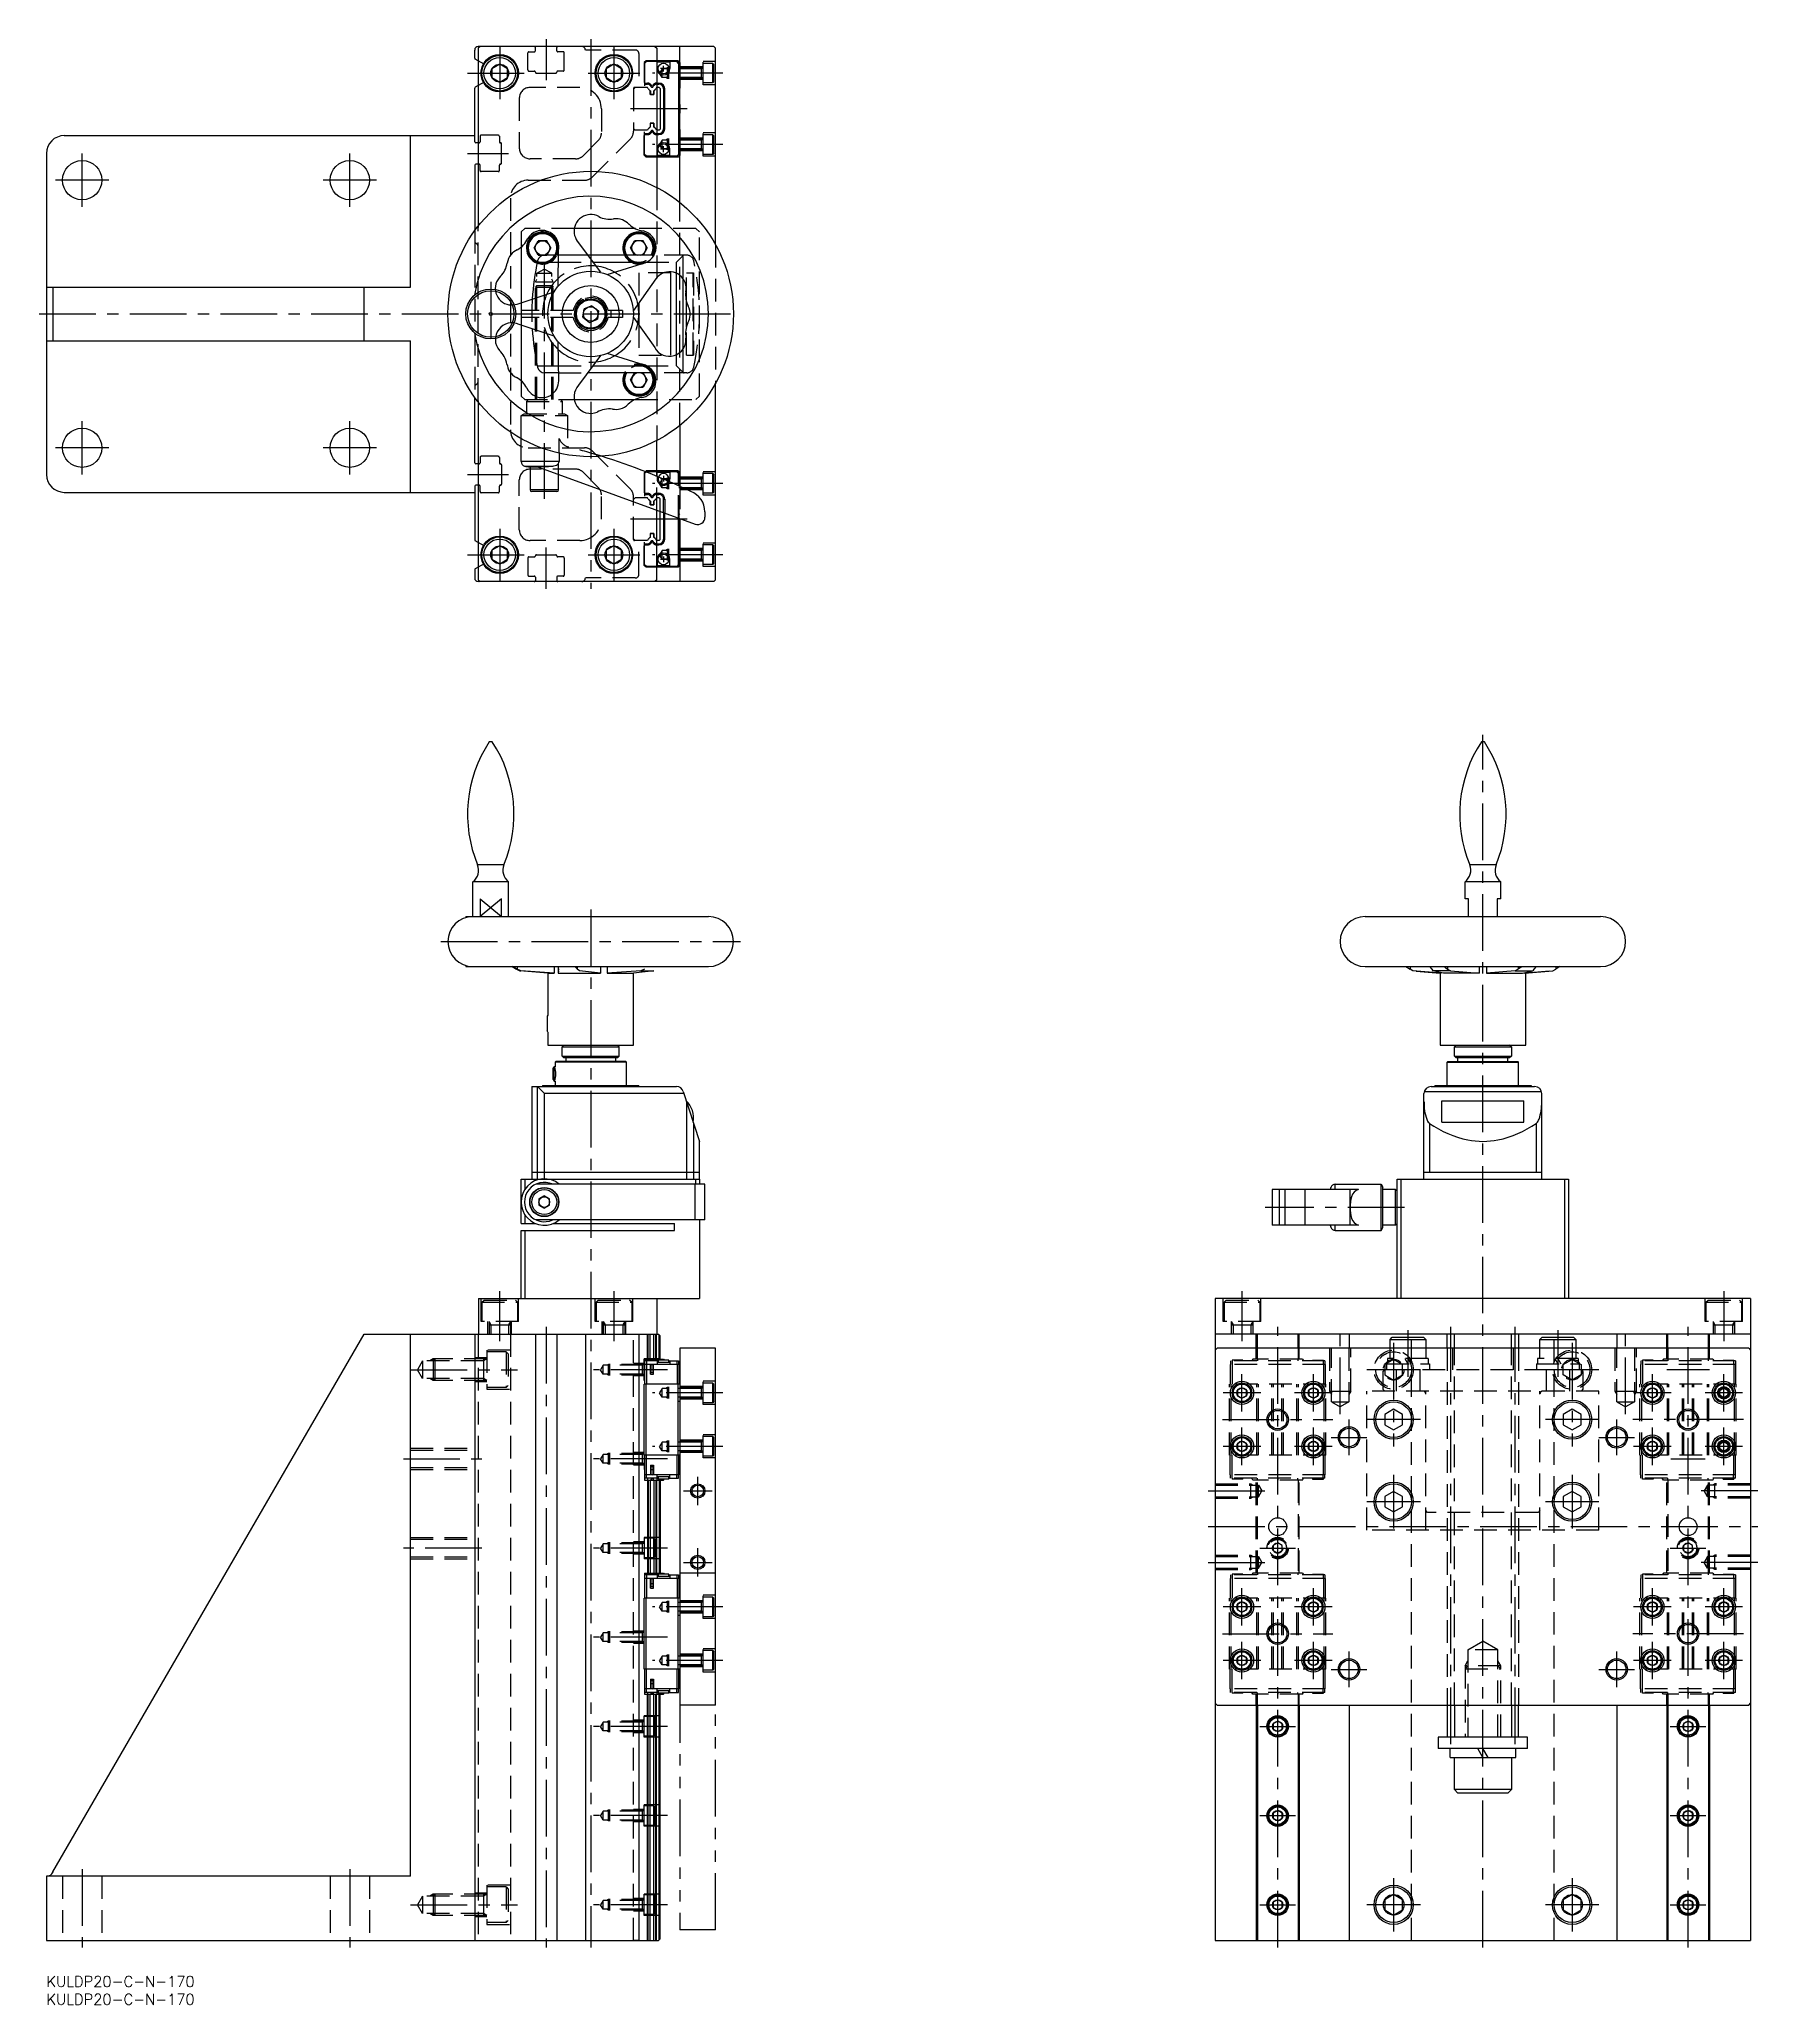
# Model space of a CAD drawing. Extents: x -2 to 479, y -8 to 543.
import ezdxf

# ---------------------------------------------------------------- set-up
doc = ezdxf.new("R2010")
doc.units = 0
doc.header["$LTSCALE"] = 0.5
for name, pattern in [('CENTER', [50.8, 31.75, -6.35, 6.35, -6.35]), ('DASHED', [19.05, 12.7, -6.35]), ('PHANTOM', [63.5, 31.75, -6.35, 6.35, -6.35, 6.35, -6.35])]:
    doc.linetypes.add(name, pattern=pattern)
for name, color, linetype in [('MSM_CENTER', 1, 'CENTER'), ('MSM_CONTINUOUS', 7, 'CONTINUOUS'), ('MSM_DASHED', 4, 'DASHED'), ('MSM_IMAGINARY', 6, 'PHANTOM'), ('MSM_NARROW', 5, 'CONTINUOUS'), ('MSM_PART_NUMBER', 7, 'CONTINUOUS')]:
    doc.layers.add(name, color=color, linetype=linetype)
doc.styles.get("Standard").update_dxf_attribs({"font": 'txt.shx', "height": 3, "bigfont": 'bigfont.shx'})

# ---------------------------------------------------------------- blocks, each defined once
blk = doc.blocks.new('*U2')
at = {"layer": 'MSM_PART_NUMBER'}
blk.add_text('KULDP20-C-N-170', height=3, dxfattribs=at).set_placement((0, -3))
blk = doc.blocks.new('*U3')
at = {"layer": 'MSM_PART_NUMBER'}
blk.add_text('KULDP20-C-N-170', height=3, dxfattribs=at).set_placement((0, -8))

msp = doc.modelspace()

# ---------------------------------------------------------------- linework, layer by layer
at = {"layer": 'MSM_CENTER'}
for p, q in [((127, 540.68), (127, 526.18)), ((140, 542.93), (140, 531.43)), ((152.5, 542.93), (152.5, 388.93)), ((159, 540.68), (159, 526.18)), ((118, 533.43), (134.25, 533.43)), ((151.75, 533.43), (166.25, 533.43)), ((189.5, 533.43), (169.79, 533.43)), ((179.5, 523.43), (162.5, 523.43)), ((189.5, 513.43), (169.79, 513.43)), ((10, 495.93), (10, 510.93)), ((85, 495.93), (85, 510.93)), ((118, 510.93), (129.5, 510.93)), ((17.5, 503.43), (2.5, 503.43)), ((92.5, 503.43), (77.5, 503.43)), ((139.5, 480.52), (139.5, 414.13)), ((124.5, 474.93), (124.5, 456.93)), ((-2, 465.93), (194.5, 465.93)), ((10, 420.93), (10, 435.93)), ((85, 420.93), (85, 435.93)), ((17.5, 428.43), (2.5, 428.43)), ((92.5, 428.43), (77.5, 428.43)), ((118, 420.93), (129.5, 420.93)), ((189.5, 418.43), (169.79, 418.43)), ((179.5, 408.43), (162.5, 408.43)), ((127, 405.68), (127, 391.18)), ((159, 405.68), (159, 391.18)), ((118, 398.43), (134.25, 398.43)), ((140, 388.93), (140, 400.43)), ((151.75, 398.43), (166.25, 398.43)), ((189.5, 398.43), (169.79, 398.43)), ((402.5, 8), (402.5, 348)), ((152.5, 299), (152.5, 8)), ((110.5, 290), (194.5, 290)), ((380.5, 215.5), (341.5, 215.5)), ((127.02, 178), (127.02, 192)), ((159.02, 192), (159.02, 178)), ((335, 192), (335, 178)), ((470, 192), (470, 178)), ((140, 182), (140, 8)), ((345, 8), (345, 182)), ((362.5, 157.58), (362.5, 182)), ((393.5, 65), (393.5, 182)), ((411.5, 65), (411.5, 182)), ((442.5, 157.58), (442.5, 182)), ((460, 8), (460, 182)), ((377.5, 177.5), (377.5, 148.5)), ((381.5, 181.1), (381.5, 168)), ((423.5, 181.1), (423.5, 168)), ((427.5, 177.5), (427.5, 148.5)), ((101.98, 170), (132, 170)), ((174, 170), (153.29, 170)), ((335, 158.25), (335, 168.75)), ((355, 158.25), (355, 168.75)), ((385, 170), (370, 170)), ((435, 170), (420, 170)), ((450, 158.25), (450, 168.75)), ((466, 170), (454, 170)), ((470, 158.25), (470, 168.75)), ((189.5, 163.5), (169.79, 163.5)), ((340.25, 163.5), (329.75, 163.5)), ((360.25, 163.5), (349.75, 163.5)), ((455.25, 163.5), (444.75, 163.5)), ((475.25, 163.5), (464.75, 163.5)), ((329.5, 156), (360.5, 156)), ((365, 146), (365, 156)), ((385, 156), (370, 156)), ((435, 156), (420, 156)), ((440, 146), (440, 156)), ((475.5, 156), (444.5, 156)), ((335, 143.25), (335, 153.75)), ((355, 143.25), (355, 153.75)), ((360, 151), (370, 151)), ((435, 151), (445, 151)), ((450, 143.25), (450, 153.75)), ((470, 143.25), (470, 153.75)), ((100, 145), (122, 145)), ((174, 145), (153.29, 145)), ((189.5, 148.5), (169.79, 148.5)), ((340.25, 148.5), (329.75, 148.5)), ((360.25, 148.5), (349.75, 148.5)), ((455.25, 148.5), (444.75, 148.5)), ((455.2, 145), (464.8, 145)), ((475.25, 148.5), (464.75, 148.5)), ((182.5, 132), (182.5, 140)), ((377.5, 140.5), (377.5, 125.5)), ((427.5, 140.5), (427.5, 125.5)), ((178.5, 136), (186.5, 136)), ((325.5, 136), (342.54, 136)), ((385, 133), (370, 133)), ((435, 133), (420, 133)), ((479.5, 136), (462.46, 136)), ((325.5, 126), (479.5, 126)), ((122, 120), (100, 120)), ((174, 120), (153.29, 120)), ((178.5, 116), (186.5, 116)), ((182.5, 112), (182.5, 120)), ((325.5, 116), (342.54, 116)), ((340, 120), (350, 120)), ((455, 120), (465, 120)), ((479.5, 116), (462.46, 116)), ((335, 98.25), (335, 108.75)), ((355, 98.25), (355, 108.75)), ((450, 98.25), (450, 108.75)), ((470, 98.25), (470, 108.75)), ((189.5, 103.5), (169.79, 103.5)), ((340.25, 103.5), (329.75, 103.5)), ((360.25, 103.5), (349.75, 103.5)), ((455.25, 103.5), (444.75, 103.5)), ((475.25, 103.5), (464.75, 103.5)), ((174, 95), (153.29, 95)), ((329.5, 96), (360.5, 96)), ((335, 83.25), (335, 93.75)), ((355, 83.25), (355, 93.75)), ((475.5, 96), (444.5, 96)), ((450, 83.25), (450, 93.75)), ((470, 83.25), (470, 93.75)), ((189.5, 88.5), (169.79, 88.5)), ((340.25, 88.5), (329.75, 88.5)), ((360.25, 88.5), (349.75, 88.5)), ((365, 81), (365, 91)), ((440, 81), (440, 91)), ((455.25, 88.5), (444.75, 88.5)), ((475.25, 88.5), (464.75, 88.5)), ((360, 86), (370, 86)), ((435, 86), (445, 86)), ((174, 70), (153.29, 70)), ((340, 70), (350, 70)), ((455, 70), (465, 70)), ((174, 45), (153.29, 45)), ((340, 45), (350, 45)), ((455, 45), (465, 45)), ((10, 30), (10, 8)), ((85, 30), (85, 8)), ((377.5, 27.5), (377.5, 12.5)), ((427.5, 27.5), (427.5, 12.5)), ((101.98, 20), (132, 20)), ((174, 20), (153.29, 20)), ((340, 20), (350, 20)), ((385, 20), (370, 20)), ((435, 20), (420, 20)), ((455, 20), (465, 20))]:
    msp.add_line(p, q, dxfattribs=at)
at = {"layer": 'MSM_CONTINUOUS'}
for p, q in [((120, 537.64), (120, 539.93)), ((121.5, 540.93), (121, 540.93)), ((121.5, 540.93), (121, 540.43)), ((121, 540.43), (121, 490.21)), ((177.5, 540.93), (121.5, 540.93)), ((170.5, 540.93), (171, 540.43)), ((171, 540.43), (171, 501.39)), ((177.5, 497.15), (177.5, 540.93)), ((187, 540.93), (177.5, 540.93)), ((187.5, 540.43), (187, 540.93)), ((187.5, 485.29), (187.5, 540.43)), ((121, 536.89), (120.15, 537.38)), ((127, 535.93), (124.83, 534.68)), ((124.83, 534.68), (124.83, 532.18)), ((129.17, 534.68), (127, 535.93)), ((129.17, 532.18), (129.17, 534.68)), ((159, 535.93), (156.83, 534.68)), ((156.83, 534.68), (156.83, 532.18)), ((161.17, 534.68), (159, 535.93)), ((161.17, 532.18), (161.17, 534.68)), ((177, 536.93), (171, 536.93)), ((176.7, 536.73), (171, 536.73)), ((171.1, 536.68), (171, 536.68)), ((171.1, 534.73), (171.1, 536.68)), ((174.7, 536.48), (171.1, 536.48)), ((173.7, 534.73), (172.1, 534.73)), ((172.9, 533.93), (172.9, 535.53)), ((176.6, 536.68), (174.7, 536.68)), ((174.7, 536.68), (174.7, 534.73)), ((177.1, 536.18), (176.6, 536.68)), ((177.2, 536.23), (176.7, 536.73)), ((177.5, 536.43), (177, 536.93)), ((177.1, 536.18), (177.1, 510.68)), ((177.2, 536.23), (177.2, 510.63)), ((177.5, 536.43), (177.5, 529.23)), ((120, 514.23), (120, 529.21)), ((121, 529.96), (120.15, 529.47)), ((124.83, 532.18), (127, 530.93)), ((127, 530.93), (129.17, 532.18)), ((156.83, 532.18), (159, 530.93)), ((159, 530.93), (161.17, 532.18)), ((171.7, 529.43), (171, 529.43)), ((171.01, 530.66), (171.63, 530.66)), ((171.01, 530.66), (171.01, 530.36)), ((171.01, 530.36), (171.63, 530.36)), ((171.63, 530.36), (171.63, 530.66)), ((172, 529.13), (171.7, 529.43)), ((172, 529.13), (172, 517.73)), ((172.93, 529.06), (172.93, 517.8)), ((172.93, 529.06), (173.23, 529.06)), ((173.23, 517.8), (173.23, 529.06)), ((177.25, 528.83), (177.5, 529.23)), ((173.23, 523.43), (172.93, 523.43)), ((177.25, 528.83), (177.25, 518.03)), ((177.5, 524.63), (177.25, 525.03)), ((177.5, 524.63), (177.5, 522.23)), ((177.5, 522.23), (177.25, 521.83)), ((177.25, 518.03), (177.5, 517.63)), ((5, 515.93), (120.02, 515.93)), ((102, 473.43), (102, 515.93)), ((121, 513.93), (120.3, 513.93)), ((171.7, 517.43), (171, 517.43)), ((171.01, 516.5), (171.63, 516.5)), ((171.01, 516.2), (171.01, 516.5)), ((171.01, 516.2), (171.63, 516.2)), ((171.63, 516.5), (171.63, 516.2)), ((172, 517.73), (171.7, 517.43)), ((172.9, 511.33), (172.9, 512.93)), ((172.93, 517.8), (173.23, 517.8)), ((177.5, 517.63), (177.5, 510.43)), ((0, 510.93), (0, 420.93)), ((120, 507.63), (120, 489.25)), ((121, 507.93), (120.3, 507.93)), ((171.1, 510.18), (171, 510.18)), ((176.7, 510.13), (171, 510.13)), ((177, 509.93), (171, 509.93)), ((171.1, 512.13), (171.1, 510.18)), ((174.7, 510.38), (171.1, 510.38)), ((173.7, 512.13), (172.1, 512.13)), ((174.7, 510.18), (174.7, 512.13)), ((176.6, 510.18), (174.7, 510.18)), ((177.1, 510.68), (176.6, 510.18)), ((177.2, 510.63), (176.7, 510.13)), ((177.5, 510.43), (177, 509.93)), ((136.64, 484.43), (137.82, 486.47)), ((140.18, 486.47), (137.82, 486.47)), ((141.36, 484.43), (140.18, 486.47)), ((165.01, 489.93), (147.91, 489.93)), ((148.75, 486.34), (155.24, 477.61)), ((163.64, 484.43), (164.82, 486.47)), ((167.18, 486.47), (164.82, 486.47)), ((168.36, 484.43), (167.18, 486.47)), ((133, 484.66), (133, 469.04)), ((137.82, 482.39), (136.64, 484.43)), ((137.54, 480.43), (143.48, 480.43)), ((137.82, 482.39), (139.18, 482.39)), ((170.23, 482.43), (139.59, 482.43)), ((141.36, 484.43), (140.2, 482.43)), ((143.41, 473.77), (143.52, 484.08)), ((153.15, 480.43), (168.01, 480.43)), ((157.15, 476.99), (166.99, 480.07)), ((164.8, 482.43), (163.64, 484.43)), ((168.36, 484.43), (167.2, 482.43)), ((170.76, 475.8), (164.46, 466.93)), ((175, 454.43), (175, 477.43)), ((176.55, 454.59), (176.55, 477.25)), ((178.45, 456.26), (178.45, 475.67)), ((0, 473.43), (102, 473.43)), ((1.83, 473.43), (1.83, 458.43)), ((88.98, 458.43), (88.98, 473.43)), ((131.92, 468.67), (142.24, 472.15)), ((150.57, 469.72), (150.42, 470.03)), ((151.19, 469.97), (151.08, 470.3)), ((166, 469.1), (166, 462.76)), ((179.3, 462.26), (179.3, 469.78)), ((142.24, 459.71), (132.46, 463)), ((133, 462.82), (133, 447.13)), ((150.32, 465.03), (150.63, 467.36)), ((150.32, 465.03), (152.19, 463.59)), ((152.81, 468.26), (150.63, 467.36)), ((152.19, 463.59), (154.37, 464.49)), ((152.81, 468.26), (154.68, 466.83)), ((154.68, 466.83), (154.37, 464.49)), ((164.46, 464.93), (170.43, 456.52)), ((0, 458.43), (102, 458.43)), ((102, 415.93), (102, 458.43)), ((143.53, 447.21), (143.41, 458.09)), ((155.24, 454.25), (149.09, 445.96)), ((167.53, 451.61), (157.15, 454.86)), ((137.54, 451.43), (143.48, 451.43)), ((143.51, 449.43), (139.59, 449.43)), ((170.22, 449.43), (151.66, 449.43)), ((153.15, 451.43), (167.85, 451.43)), ((163.64, 447.43), (164.8, 449.43)), ((164.82, 445.39), (163.64, 447.43)), ((168.36, 447.43), (167.18, 445.39)), ((168.36, 447.43), (167.2, 449.43)), ((187.5, 391.43), (187.5, 446.56)), ((120, 424.23), (120, 442.61)), ((121, 441.55), (121, 391.43)), ((147.95, 441.93), (164.94, 441.93)), ((164.82, 445.39), (167.18, 445.39)), ((133, 424.57), (133, 431)), ((171, 420.44), (171, 430.46)), ((177.5, 434.7), (177.5, 417.59)), ((143.65, 424.57), (133, 424.57)), ((143.65, 427.15), (143.65, 424.57)), ((121, 423.93), (120.3, 423.93)), ((133.97, 423.31), (141.86, 423.31)), ((138.03, 422.99), (135.4, 422.99)), ((135.5, 423.31), (135.5, 416.63)), ((137.14, 423.31), (181.82, 407.05)), ((143.5, 416.63), (143.5, 424.07)), ((177, 421.93), (171, 421.93)), ((176.7, 421.73), (171, 421.73)), ((171.1, 421.68), (171, 421.68)), ((171.1, 420.4), (171.1, 421.68)), ((174.7, 421.48), (171.1, 421.48)), ((173.7, 419.73), (172.1, 419.73)), ((172.9, 420.53), (172.9, 418.93)), ((174.7, 421.68), (174.7, 419.73)), ((176.6, 421.68), (174.7, 421.68)), ((177.1, 421.18), (176.6, 421.68)), ((177.2, 421.23), (176.7, 421.73)), ((177.5, 421.43), (177, 421.93)), ((177.1, 417.78), (177.1, 421.18)), ((177.2, 417.73), (177.2, 421.23)), ((5, 415.93), (120, 415.93)), ((120, 417.63), (120, 402.64)), ((121, 417.93), (120.3, 417.93)), ((143.5, 416.63), (135.5, 416.63)), ((143, 416.13), (136, 416.13)), ((171, 391.43), (171, 410.98)), ((172, 402.73), (172, 410.62)), ((172.93, 410.28), (172.93, 402.8)), ((173.23, 408.43), (172.93, 408.43)), ((173.23, 402.8), (173.23, 410.17)), ((177.1, 395.68), (177.1, 408.76)), ((177.2, 395.63), (177.2, 408.73)), ((177.25, 403.03), (177.25, 408.71)), ((177.5, 408.62), (177.5, 390.93)), ((184.5, 410.51), (184.5, 408.93)), ((121, 401.89), (120.15, 402.38)), ((171.7, 402.43), (171, 402.43)), ((172, 402.73), (171.7, 402.43)), ((172.93, 402.8), (173.23, 402.8)), ((177.5, 407.23), (177.25, 406.83)), ((177.25, 403.03), (177.5, 402.63)), ((127, 400.93), (124.83, 399.68)), ((124.83, 399.68), (124.83, 397.18)), ((124.83, 397.18), (127, 395.93)), ((129.17, 399.68), (127, 400.93)), ((127, 395.93), (129.17, 397.18)), ((129.17, 397.18), (129.17, 399.68)), ((159, 400.93), (156.83, 399.68)), ((156.83, 399.68), (156.83, 397.18)), ((156.83, 397.18), (159, 395.93)), ((161.17, 399.68), (159, 400.93)), ((159, 395.93), (161.17, 397.18)), ((161.17, 397.18), (161.17, 399.68)), ((171.01, 401.5), (171.63, 401.5)), ((171.01, 401.2), (171.01, 401.5)), ((171.01, 401.2), (171.63, 401.2)), ((171.1, 397.13), (171.1, 395.18)), ((171.63, 401.5), (171.63, 401.2)), ((173.7, 397.13), (172.1, 397.13)), ((172.9, 397.93), (172.9, 396.33)), ((174.7, 395.18), (174.7, 397.13)), ((120, 394.21), (120, 391.93)), ((121, 394.96), (120.15, 394.47)), ((121, 391.43), (121.5, 390.93)), ((171, 391.43), (170.5, 390.93)), ((171.1, 395.18), (171, 395.18)), ((176.7, 395.13), (171, 395.13)), ((177, 394.93), (171, 394.93)), ((174.7, 395.38), (171.1, 395.38)), ((176.6, 395.18), (174.7, 395.18)), ((177.1, 395.68), (176.6, 395.18)), ((177.2, 395.63), (176.7, 395.13)), ((177.5, 395.43), (177, 394.93)), ((187.5, 391.43), (187, 390.93)), ((187, 390.93), (121, 390.93)), ((124.91, 346), (124.09, 346)), ((402.91, 346), (402.09, 346)), ((128.19, 311.53), (120.81, 311.53)), ((406.19, 311.53), (398.81, 311.53)), ((129.5, 306.79), (119.5, 306.79)), ((119.5, 297), (119.5, 306.79)), ((129.5, 297), (129.5, 306.79)), ((397.5, 302), (397.5, 306.79)), ((407.5, 306.79), (397.5, 306.79)), ((407.5, 302), (407.5, 306.79)), ((121.5, 302), (121.5, 297)), ((127.5, 297), (127.5, 302)), ((398.5, 302), (397.5, 302)), ((398.5, 297), (398.5, 302)), ((407.5, 302), (406.5, 302)), ((406.5, 302), (406.5, 297)), ((117.5, 297), (117.5, 296.71)), ((117.5, 297), (185.5, 297)), ((369.5, 297), (435.5, 297)), ((117.5, 283.29), (117.5, 283)), ((117.5, 283), (185.5, 283)), ((131.92, 282.31), (130.61, 283)), ((131.92, 283), (131.92, 282.31)), ((132.9, 281.82), (131.92, 282.31)), ((140.5, 281.14), (132.66, 281.82)), ((132.66, 281.82), (132.9, 281.82)), ((142.24, 281.14), (132.9, 281.82)), ((140.5, 281.14), (140.5, 269.49)), ((140.5, 281.14), (142.24, 281.14)), ((142.24, 283), (142.24, 281.14)), ((143.41, 283), (143.41, 281.14)), ((143.52, 281.82), (143.41, 281.14)), ((143.41, 281.14), (155.24, 281.14)), ((143.52, 281.82), (143.53, 282.31)), ((148.75, 283), (148.75, 282.31)), ((149.37, 281.82), (148.75, 282.31)), ((155.24, 281.14), (149.37, 281.82)), ((155.24, 283), (155.24, 281.14)), ((157.15, 283), (157.15, 281.14)), ((166.55, 281.82), (157.15, 281.14)), ((157.15, 281.14), (164.46, 281.14)), ((170.17, 281.82), (164.46, 281.14)), ((164.5, 261), (164.5, 281.14)), ((167.53, 282.31), (166.55, 281.82)), ((166.55, 281.82), (170.17, 281.82)), ((369.5, 283), (435.5, 283)), ((380.9, 283), (382.08, 282.31)), ((382.08, 283), (382.08, 282.31)), ((382.91, 281.82), (382.08, 282.31)), ((390.82, 281.14), (382.91, 281.82)), ((383.8, 281.75), (390.5, 281.14)), ((387.56, 283), (388.18, 282.31)), ((388.18, 282.31), (388.49, 281.82)), ((391.44, 281.14), (388.49, 281.82)), ((393.47, 281.82), (388.49, 281.82)), ((390.82, 281.14), (390.5, 281.14)), ((390.5, 281.14), (390.5, 261)), ((390.82, 281.28), (390.82, 281.14)), ((401.5, 281.14), (391.44, 281.14)), ((391.98, 282.72), (392.63, 282.31)), ((392.63, 283), (392.63, 282.31)), ((392.63, 282.31), (393.47, 281.82)), ((393.47, 281.82), (401.5, 281.14)), ((401.5, 283), (401.5, 281.14)), ((403.5, 283), (403.5, 281.14)), ((411.53, 281.82), (403.5, 281.14)), ((403.5, 281.14), (413.56, 281.14)), ((412.37, 282.31), (411.53, 281.82)), ((411.53, 281.82), (416.51, 281.82)), ((412.37, 283), (412.37, 282.31)), ((413.02, 282.72), (412.37, 282.31)), ((413.56, 281.14), (416.51, 281.82)), ((414.18, 281.14), (422.09, 281.82)), ((414.18, 281.28), (414.18, 281.14)), ((414.18, 281.14), (414.5, 281.14)), ((421.2, 281.75), (414.5, 281.14)), ((414.5, 261), (414.5, 281.14)), ((416.82, 282.31), (416.51, 281.82)), ((417.44, 283), (416.82, 282.31)), ((422.09, 281.82), (422.92, 282.31)), ((422.92, 283), (422.92, 282.31)), ((424.1, 283), (422.92, 282.31)), ((140.51, 269.42), (140.3, 269.06)), ((140.3, 269.06), (140.3, 264.95)), ((140.51, 264.58), (140.3, 264.95)), ((140.5, 264.5), (140.5, 261)), ((140.5, 261), (164.5, 261)), ((144.5, 260.5), (145, 261)), ((144.5, 260.5), (160.5, 260.5)), ((144.5, 257.9), (144.5, 260.5)), ((160.5, 260.5), (160, 261)), ((160.5, 260.5), (160, 261)), ((160.5, 257.9), (160.5, 260.5)), ((390.5, 261), (414.5, 261)), ((394.5, 260.5), (395, 261)), ((394.5, 260.5), (410.5, 260.5)), ((394.5, 257.9), (394.5, 260.5)), ((410.5, 260.5), (410, 261)), ((410.5, 260.5), (410.5, 257.9)), ((142, 254.47), (142.25, 254.9)), ((142, 251.33), (142, 254.47)), ((142.25, 250.9), (142.25, 254.9)), ((142.5, 254.9), (142.25, 254.9)), ((142.5, 256.2), (142.7, 256.4)), ((162.5, 256.2), (142.5, 256.2)), ((142.5, 256.2), (142.5, 254.9)), ((162.3, 256.4), (142.7, 256.4)), ((144.5, 257.9), (160.5, 257.9)), ((144.5, 257.9), (145, 257.4)), ((160, 257.4), (145, 257.4)), ((145.5, 257.4), (145.5, 256.4)), ((159.5, 256.4), (159.5, 257.4)), ((160, 257.4), (160.5, 257.9)), ((162.3, 256.4), (162.5, 256.2)), ((162.5, 249.7), (162.5, 256.2)), ((392.5, 256.2), (392.7, 256.4)), ((392.5, 256.2), (412.5, 256.2)), ((392.5, 249.7), (392.5, 256.2)), ((392.7, 256.4), (412.3, 256.4)), ((394.5, 257.9), (410.5, 257.9)), ((394.5, 257.9), (395, 257.4)), ((410, 257.4), (395, 257.4)), ((395.5, 256.4), (395.5, 257.4)), ((409.5, 256.4), (409.5, 257.4)), ((410.5, 257.9), (410, 257.4)), ((412.5, 256.2), (412.3, 256.4)), ((412.5, 249.7), (412.5, 256.2)), ((136, 249.4), (176.55, 249.4)), ((136, 249.4), (136, 223.4)), ((139.59, 247.4), (137.59, 249.4)), ((137.63, 223.4), (137.63, 249.35)), ((139, 249.7), (166, 249.7)), ((139, 249.7), (139, 249.4)), ((142, 251.33), (142.25, 250.9)), ((142.25, 250.9), (142.5, 250.9)), ((142.5, 250.9), (142.5, 249.7)), ((166, 249.4), (166, 249.7)), ((178.45, 248.02), (183, 234.01)), ((386.1, 248.02), (418.9, 248.02)), ((388, 249.4), (417, 249.4)), ((389, 249.7), (416, 249.7)), ((389, 249.7), (389, 249.4)), ((416, 249.7), (416, 249.4)), ((139.59, 223.4), (139.59, 247.4)), ((178.65, 247.4), (139.59, 247.4)), ((179.41, 223.4), (179.41, 245.05)), ((386, 223.4), (386, 247.4)), ((391, 239.4), (391, 245.4)), ((391, 245.4), (414, 245.4)), ((414, 239.4), (414, 245.4)), ((419, 223.4), (419, 247.4)), ((181.37, 223.4), (181.37, 239.04)), ((387.57, 239.04), (387.57, 225.4)), ((391, 239.4), (414, 239.4)), ((417.43, 239.04), (417.43, 225.4)), ((183, 223.4), (183, 234.01)), ((133, 223.4), (183, 223.4)), ((133, 211), (133, 223.4)), ((134, 223.4), (134, 220.46)), ((136, 225.4), (183, 225.4)), ((184.5, 222), (137.14, 222)), ((181.82, 212), (181.82, 222)), ((182, 222), (182, 223.4)), ((183, 223.4), (183, 222)), ((184.5, 212), (184.5, 222)), ((367.64, 220.5), (343.5, 220.5)), ((343.5, 220.5), (343.5, 210.5)), ((345.5, 210.5), (345.5, 220.5)), ((347.08, 210.5), (347.08, 220.5)), ((352.72, 210.5), (352.72, 220.5)), ((359.88, 220.5), (359.88, 221.03)), ((361.14, 220.5), (361.14, 222)), ((361.14, 222), (374, 222)), ((365.29, 210.5), (365.29, 220.5)), ((374, 209), (374, 222)), ((374, 222), (374.5, 221.13)), ((374.5, 209.87), (374.5, 221.13)), ((378, 220.5), (374.5, 220.5)), ((378, 210.5), (378, 220.5)), ((378, 220.5), (378.5, 220)), ((378.5, 190), (378.5, 223.4)), ((378.5, 223.4), (426.5, 223.4)), ((379.5, 223.4), (379.5, 190)), ((386, 225.4), (419, 225.4)), ((425.5, 190), (425.5, 223.4)), ((426.5, 223.4), (426.5, 190)), ((139.5, 218.73), (138, 217.87)), ((138, 217.87), (138, 216.13)), ((138, 216.13), (139.5, 215.27)), ((141, 217.87), (139.5, 218.73)), ((139.5, 215.27), (141, 216.13)), ((141, 216.13), (141, 217.87)), ((133, 211), (137, 211)), ((134, 213.54), (134, 211)), ((184.5, 212), (137.14, 212)), ((142, 211), (176, 211)), ((176, 209), (176, 211)), ((183, 212), (183, 190)), ((367.64, 210.5), (343.5, 210.5)), ((359.88, 209.97), (359.88, 210.5)), ((361.14, 209), (361.14, 210.5)), ((374, 209), (374.5, 209.87)), ((378, 210.5), (374.5, 210.5)), ((378, 210.5), (378.5, 211)), ((133, 209), (176, 209)), ((133, 190), (133, 209)), ((134, 209), (134, 190)), ((361.14, 209), (374, 209)), ((121.02, 190), (183, 190)), ((121.02, 190), (121.02, 180)), ((171.02, 190), (171.02, 180)), ((477.5, 190), (327.5, 190)), ((327.5, 190), (327.5, 10)), ((477.5, 190), (477.5, 10)), ((1.83, 29.2), (88.98, 180)), ((88.98, 180), (171.5, 180)), ((88.98, 180), (120, 180)), ((102, 28), (102, 180)), ((120, 180), (120, 10)), ((137, 180), (137, 10)), ((143, 180), (143, 10)), ((151, 180), (151, 10)), ((166, 180), (166, 10)), ((168.44, 172.95), (168.44, 180)), ((168.65, 172.95), (168.65, 180)), ((169.2, 172.95), (169.2, 180)), ((170.2, 172.95), (170.2, 180)), ((170.75, 172.95), (170.75, 180)), ((170.96, 172.95), (170.96, 180)), ((171.02, 180), (171.07, 180)), ((172, 179.5), (171.5, 180)), ((171.7, 172.95), (171.7, 179.8)), ((172, 172.95), (172, 179.5)), ((477.5, 180), (327.5, 180)), ((339, 176), (339, 180)), ((339.3, 176), (339.3, 180)), ((350.7, 176), (350.7, 180)), ((351, 176), (351, 180)), ((365, 180), (365, 176)), ((376.5, 178.5), (377.1, 179.1)), ((376.5, 178.5), (386.5, 178.5)), ((376.5, 176), (376.5, 178.5)), ((377.1, 179.1), (385.9, 179.1)), ((385.9, 179.1), (386.5, 178.5)), ((386.5, 178.5), (386.5, 176)), ((392.5, 176), (392.5, 180)), ((412.5, 180), (412.5, 176)), ((418.5, 178.5), (419.1, 179.1)), ((418.5, 178.5), (428.5, 178.5)), ((418.5, 176), (418.5, 178.5)), ((419.1, 179.1), (427.9, 179.1)), ((427.9, 179.1), (428.5, 178.5)), ((428.5, 178.5), (428.5, 176)), ((440, 180), (440, 176)), ((454, 176), (454, 180)), ((454.3, 176), (454.3, 180)), ((465.7, 176), (465.7, 180)), ((466, 176), (466, 180)), ((167.6, 172.95), (172.93, 172.95)), ((167.6, 172.95), (167.6, 165.95)), ((171.4, 172.45), (167.6, 172.45)), ((177.2, 171.45), (167.6, 171.45)), ((168.1, 172.45), (168.1, 165.95)), ((168.39, 172.45), (168.39, 172.95)), ((169.52, 172.45), (169.26, 172.95)), ((169.3, 168.75), (169.3, 171.45)), ((169.61, 172.45), (169.35, 172.95)), ((169.35, 171.1), (169.35, 169.25)), ((169.61, 172.45), (169.61, 172.45)), ((169.79, 172.45), (170.05, 172.95)), ((169.88, 172.45), (170.14, 172.95)), ((170.05, 169.25), (170.05, 171.1)), ((170.1, 168.75), (170.1, 171.45)), ((171.01, 172.45), (171.01, 172.95)), ((171.1, 172.45), (171.1, 171.45)), ((174.7, 172.05), (171.1, 172.05)), ((171.4, 172.65), (171.4, 172.05)), ((174.4, 172.65), (171.4, 172.65)), ((171.63, 172.95), (171.63, 172.65)), ((172.93, 172.95), (173.11, 172.65)), ((174.4, 172.05), (174.4, 172.65)), ((174.4, 172.45), (177.1, 172.45)), ((174.7, 172.45), (174.7, 171.45)), ((176.6, 172.45), (176.6, 171.45)), ((176.7, 171.45), (176.7, 165.95)), ((177.1, 172.45), (177.1, 171.45)), ((177.2, 171.45), (177.2, 165.95)), ((177.5, 176), (177.5, 76)), ((187.5, 176), (177.5, 176)), ((187.5, 76), (187.5, 176)), ((328, 176), (327.5, 175.5)), ((477, 176), (328, 176)), ((477, 176), (477.5, 175.5)), ((167.5, 146.05), (167.5, 165.95)), ((177.5, 165.95), (167.5, 165.95)), ((168, 146.05), (168, 165.95)), ((169.3, 170.65), (169.35, 170.65)), ((169.3, 170.19), (169.35, 170.19)), ((169.3, 168.75), (170.1, 168.75)), ((169.35, 170.05), (170.05, 170.05)), ((169.35, 169.25), (170.05, 169.25)), ((170.05, 170.65), (170.1, 170.65)), ((170.05, 170.19), (170.1, 170.19)), ((177, 146.05), (177, 165.95)), ((177.5, 161.05), (177, 161.05)), ((335, 164.93), (333.76, 164.22)), ((333.76, 164.22), (333.76, 162.78)), ((333.76, 162.78), (335, 162.06)), ((336.24, 164.22), (335, 164.93)), ((335, 162.06), (336.24, 162.78)), ((336.24, 162.78), (336.24, 164.22)), ((355, 164.93), (353.76, 164.22)), ((353.76, 164.22), (353.76, 162.78)), ((353.76, 162.78), (355, 162.06)), ((356.24, 164.22), (355, 164.93)), ((355, 162.06), (356.24, 162.78)), ((356.24, 162.78), (356.24, 164.22)), ((450, 164.93), (448.76, 164.22)), ((448.76, 164.22), (448.76, 162.78)), ((448.76, 162.78), (450, 162.06)), ((451.24, 164.22), (450, 164.93)), ((450, 162.06), (451.24, 162.78)), ((451.24, 162.78), (451.24, 164.22)), ((470, 164.93), (468.76, 164.22)), ((468.76, 164.22), (468.76, 162.78)), ((468.76, 162.78), (470, 162.06)), ((471.24, 164.22), (470, 164.93)), ((470, 162.06), (471.24, 162.78)), ((471.24, 162.78), (471.24, 164.22)), ((377.5, 158.89), (375, 157.44)), ((375, 157.44), (375, 154.56)), ((375, 154.56), (377.5, 153.11)), ((380, 157.44), (377.5, 158.89)), ((377.5, 153.11), (380, 154.56)), ((380, 154.56), (380, 157.44)), ((427.5, 158.89), (425, 157.44)), ((425, 157.44), (425, 154.56)), ((425, 154.56), (427.5, 153.11)), ((430, 157.44), (427.5, 158.89)), ((427.5, 153.11), (430, 154.56)), ((430, 154.56), (430, 157.44)), ((335, 149.93), (333.76, 149.22)), ((333.76, 149.22), (333.76, 147.78)), ((336.24, 149.22), (335, 149.93)), ((336.24, 147.78), (336.24, 149.22)), ((355, 149.93), (353.76, 149.22)), ((353.76, 149.22), (353.76, 147.78)), ((356.24, 149.22), (355, 149.93)), ((356.24, 147.78), (356.24, 149.22)), ((450, 149.93), (448.76, 149.22)), ((448.76, 149.22), (448.76, 147.78)), ((451.24, 149.22), (450, 149.93)), ((451.24, 147.78), (451.24, 149.22)), ((470, 149.93), (468.76, 149.22)), ((468.76, 149.22), (468.76, 147.78)), ((471.24, 149.22), (470, 149.93)), ((471.24, 147.78), (471.24, 149.22)), ((177.5, 146.05), (167.5, 146.05)), ((167.6, 146.05), (167.6, 139.05)), ((168.1, 139.55), (168.1, 146.05)), ((169.3, 143.25), (169.3, 140.55)), ((169.3, 143.25), (170.1, 143.25)), ((170.1, 143.25), (170.1, 140.55)), ((176.7, 140.55), (176.7, 146.05)), ((177.2, 140.55), (177.2, 146.05)), ((333.76, 147.78), (335, 147.06)), ((335, 147.06), (336.24, 147.78)), ((353.76, 147.78), (355, 147.06)), ((355, 147.06), (356.24, 147.78)), ((448.76, 147.78), (450, 147.06)), ((450, 147.06), (451.24, 147.78)), ((468.76, 147.78), (470, 147.06)), ((470, 147.06), (471.24, 147.78)), ((177.2, 140.55), (167.6, 140.55)), ((171.4, 139.55), (167.6, 139.55)), ((167.6, 139.05), (172.93, 139.05)), ((168.39, 139.55), (168.39, 139.05)), ((168.44, 139.05), (168.44, 112.95)), ((168.65, 139.05), (168.65, 112.95)), ((169.2, 139.05), (169.2, 112.95)), ((169.52, 139.55), (169.26, 139.05)), ((169.3, 141.81), (169.35, 141.81)), ((169.3, 141.35), (169.35, 141.35)), ((169.35, 142.75), (169.35, 140.9)), ((170.05, 142.75), (169.35, 142.75)), ((170.05, 141.95), (169.35, 141.95)), ((169.61, 139.55), (169.35, 139.05)), ((169.61, 139.55), (169.61, 139.55)), ((169.79, 139.55), (170.05, 139.05)), ((169.88, 139.55), (170.14, 139.05)), ((170.05, 140.9), (170.05, 142.75)), ((170.05, 141.81), (170.1, 141.81)), ((170.05, 141.35), (170.1, 141.35)), ((170.2, 139.05), (170.2, 112.95)), ((170.75, 139.05), (170.75, 112.95)), ((170.96, 139.05), (170.96, 112.95)), ((171.01, 139.55), (171.01, 139.05)), ((171.1, 139.55), (171.1, 140.55)), ((174.7, 139.95), (171.1, 139.95)), ((171.4, 139.95), (171.4, 139.35)), ((174.4, 139.35), (171.4, 139.35)), ((171.63, 139.05), (171.63, 139.35)), ((171.7, 139.05), (171.7, 112.95)), ((172, 139.05), (172, 112.95)), ((172.93, 139.05), (173.11, 139.35)), ((174.4, 139.35), (174.4, 139.95)), ((174.4, 139.55), (177.1, 139.55)), ((174.7, 139.55), (174.7, 140.55)), ((176.6, 139.55), (176.6, 140.55)), ((177.1, 139.55), (177.1, 140.55)), ((377.5, 135.89), (375, 134.44)), ((375, 134.44), (375, 131.56)), ((380, 134.44), (377.5, 135.89)), ((380, 131.56), (380, 134.44)), ((427.5, 135.89), (425, 134.44)), ((425, 134.44), (425, 131.56)), ((430, 134.44), (427.5, 135.89)), ((430, 131.56), (430, 134.44)), ((375, 131.56), (377.5, 130.11)), ((377.5, 130.11), (380, 131.56)), ((425, 131.56), (427.5, 130.11)), ((427.5, 130.11), (430, 131.56)), ((167.6, 112.95), (167.6, 105.95)), ((167.6, 112.95), (172.93, 112.95)), ((171.4, 112.45), (167.6, 112.45)), ((177.2, 111.45), (167.6, 111.45)), ((168.1, 112.45), (168.1, 105.95)), ((168.39, 112.45), (168.39, 112.95)), ((169.52, 112.45), (169.26, 112.95)), ((169.3, 108.75), (169.3, 111.45)), ((169.3, 110.65), (169.35, 110.65)), ((169.3, 110.19), (169.35, 110.19)), ((169.61, 112.45), (169.35, 112.95)), ((169.35, 111.1), (169.35, 109.25)), ((169.61, 112.45), (169.61, 112.45)), ((169.79, 112.45), (170.05, 112.95)), ((169.88, 112.45), (170.14, 112.95)), ((170.05, 109.25), (170.05, 111.1)), ((170.05, 110.65), (170.1, 110.65)), ((170.05, 110.19), (170.1, 110.19)), ((170.1, 108.75), (170.1, 111.45)), ((171.01, 112.45), (171.01, 112.95)), ((171.1, 112.45), (171.1, 111.45)), ((174.7, 112.05), (171.1, 112.05)), ((171.4, 112.65), (171.4, 112.05)), ((174.4, 112.65), (171.4, 112.65)), ((171.63, 112.95), (171.63, 112.65)), ((172.93, 112.95), (173.11, 112.65)), ((174.4, 112.05), (174.4, 112.65)), ((174.4, 112.45), (177.1, 112.45)), ((174.7, 112.45), (174.7, 111.45)), ((176.6, 112.45), (176.6, 111.45)), ((176.7, 111.45), (176.7, 105.95)), ((177.1, 112.45), (177.1, 111.45)), ((177.2, 111.45), (177.2, 105.95)), ((167.5, 86.05), (167.5, 105.95)), ((177.5, 105.95), (167.5, 105.95)), ((168, 86.05), (168, 105.95)), ((169.3, 108.75), (170.1, 108.75)), ((169.35, 110.05), (170.05, 110.05)), ((169.35, 109.25), (170.05, 109.25)), ((177, 86.05), (177, 105.95)), ((335, 104.93), (333.76, 104.22)), ((336.24, 104.22), (335, 104.93)), ((355, 104.93), (353.76, 104.22)), ((356.24, 104.22), (355, 104.93)), ((450, 104.93), (448.76, 104.22)), ((451.24, 104.22), (450, 104.93)), ((470, 104.93), (468.76, 104.22)), ((471.24, 104.22), (470, 104.93)), ((177.5, 101.05), (177, 101.05)), ((333.76, 104.22), (333.76, 102.78)), ((333.76, 102.78), (335, 102.06)), ((335, 102.06), (336.24, 102.78)), ((336.24, 102.78), (336.24, 104.22)), ((353.76, 104.22), (353.76, 102.78)), ((353.76, 102.78), (355, 102.06)), ((355, 102.06), (356.24, 102.78)), ((356.24, 102.78), (356.24, 104.22)), ((448.76, 104.22), (448.76, 102.78)), ((448.76, 102.78), (450, 102.06)), ((450, 102.06), (451.24, 102.78)), ((451.24, 102.78), (451.24, 104.22)), ((468.76, 104.22), (468.76, 102.78)), ((468.76, 102.78), (470, 102.06)), ((470, 102.06), (471.24, 102.78)), ((471.24, 102.78), (471.24, 104.22)), ((335, 89.93), (333.76, 89.22)), ((333.76, 89.22), (333.76, 87.78)), ((336.24, 89.22), (335, 89.93)), ((336.24, 87.78), (336.24, 89.22)), ((355, 89.93), (353.76, 89.22)), ((353.76, 89.22), (353.76, 87.78)), ((356.24, 89.22), (355, 89.93)), ((356.24, 87.78), (356.24, 89.22)), ((450, 89.93), (448.76, 89.22)), ((448.76, 89.22), (448.76, 87.78)), ((451.24, 89.22), (450, 89.93)), ((451.24, 87.78), (451.24, 89.22)), ((470, 89.93), (468.76, 89.22)), ((468.76, 89.22), (468.76, 87.78)), ((471.24, 89.22), (470, 89.93)), ((471.24, 87.78), (471.24, 89.22)), ((177.5, 86.05), (167.5, 86.05)), ((167.6, 86.05), (167.6, 79.05)), ((168.1, 79.55), (168.1, 86.05)), ((169.3, 83.25), (169.3, 80.55)), ((169.3, 83.25), (170.1, 83.25)), ((169.35, 82.75), (169.35, 80.9)), ((170.05, 82.75), (169.35, 82.75)), ((170.05, 80.9), (170.05, 82.75)), ((170.1, 83.25), (170.1, 80.55)), ((176.7, 80.55), (176.7, 86.05)), ((177.2, 80.55), (177.2, 86.05)), ((333.76, 87.78), (335, 87.06)), ((335, 87.06), (336.24, 87.78)), ((353.76, 87.78), (355, 87.06)), ((355, 87.06), (356.24, 87.78)), ((448.76, 87.78), (450, 87.06)), ((450, 87.06), (451.24, 87.78)), ((468.76, 87.78), (470, 87.06)), ((470, 87.06), (471.24, 87.78)), ((177.2, 80.55), (167.6, 80.55)), ((171.4, 79.55), (167.6, 79.55)), ((167.6, 79.05), (172.93, 79.05)), ((168.39, 79.55), (168.39, 79.05)), ((168.44, 10), (168.44, 79.05)), ((168.65, 10), (168.65, 79.05)), ((169.2, 10), (169.2, 79.05)), ((169.52, 79.55), (169.26, 79.05)), ((169.3, 81.81), (169.35, 81.81)), ((169.3, 81.35), (169.35, 81.35)), ((170.05, 81.95), (169.35, 81.95)), ((169.61, 79.55), (169.35, 79.05)), ((169.61, 79.55), (169.61, 79.55)), ((169.79, 79.55), (170.05, 79.05)), ((169.88, 79.55), (170.14, 79.05)), ((170.05, 81.81), (170.1, 81.81)), ((170.05, 81.35), (170.1, 81.35)), ((170.2, 10), (170.2, 79.05)), ((170.75, 10), (170.75, 79.05)), ((170.96, 10), (170.96, 79.05)), ((171.01, 79.55), (171.01, 79.05)), ((171.1, 79.55), (171.1, 80.55)), ((174.7, 79.95), (171.1, 79.95)), ((171.4, 79.95), (171.4, 79.35)), ((174.4, 79.35), (171.4, 79.35)), ((171.63, 79.05), (171.63, 79.35)), ((171.7, 10.2), (171.7, 79.05)), ((172, 10.5), (172, 79.05)), ((172.93, 79.05), (173.11, 79.35)), ((174.4, 79.35), (174.4, 79.95)), ((174.4, 79.55), (177.1, 79.55)), ((174.7, 79.55), (174.7, 80.55)), ((176.6, 79.55), (176.6, 80.55)), ((177.1, 79.55), (177.1, 80.55)), ((187.5, 76), (177.5, 76)), ((328, 76), (327.5, 76.5)), ((328, 76), (477, 76)), ((339, 76), (339, 10)), ((339.3, 76), (339.3, 10)), ((350.7, 76), (350.7, 10)), ((351, 76), (351, 10)), ((357.5, 76), (447.5, 76)), ((365, 76), (365, 10)), ((392.5, 76), (392.5, 67)), ((412.5, 67), (412.5, 76)), ((440, 76), (440, 10)), ((454, 76), (454, 10)), ((454.3, 76), (454.3, 10)), ((465.7, 76), (465.7, 10)), ((466, 76), (466, 10)), ((477, 76), (477.5, 76.5)), ((345, 71.43), (343.76, 70.72)), ((343.76, 70.72), (343.76, 69.28)), ((343.76, 69.28), (345, 68.56)), ((346.24, 70.72), (345, 71.43)), ((345, 68.56), (346.24, 69.28)), ((346.24, 69.28), (346.24, 70.72)), ((390, 67), (390, 63.8)), ((415, 67), (390, 67)), ((415, 63.8), (415, 67)), ((460, 71.43), (458.76, 70.72)), ((458.76, 70.72), (458.76, 69.28)), ((458.76, 69.28), (460, 68.56)), ((461.24, 70.72), (460, 71.43)), ((460, 68.56), (461.24, 69.28)), ((461.24, 69.28), (461.24, 70.72)), ((415, 63.8), (390, 63.8)), ((393.3, 61.3), (393.3, 63.8)), ((393.3, 61.3), (411.7, 61.3)), ((394.5, 52.3), (394.5, 61.3)), ((402.5, 61.3), (401.06, 63.8)), ((403.94, 61.3), (402.5, 63.8)), ((410.5, 61.3), (410.5, 52.3)), ((411.7, 61.3), (411.7, 63.8)), ((410.5, 52.3), (394.5, 52.3)), ((395.5, 51.3), (394.5, 52.3)), ((409.5, 51.3), (395.5, 51.3)), ((410.5, 52.3), (409.5, 51.3)), ((345, 46.43), (343.76, 45.72)), ((343.76, 45.72), (343.76, 44.28)), ((343.76, 44.28), (345, 43.56)), ((346.24, 45.72), (345, 46.43)), ((345, 43.56), (346.24, 44.28)), ((346.24, 44.28), (346.24, 45.72)), ((460, 46.43), (458.76, 45.72)), ((458.76, 45.72), (458.76, 44.28)), ((458.76, 44.28), (460, 43.56)), ((461.24, 45.72), (460, 46.43)), ((460, 43.56), (461.24, 44.28)), ((461.24, 44.28), (461.24, 45.72)), ((0, 28), (0, 10)), ((102, 28), (0, 28)), ((377.5, 22.89), (375, 21.44)), ((380, 21.44), (377.5, 22.89)), ((427.5, 22.89), (425, 21.44)), ((430, 21.44), (427.5, 22.89)), ((345, 21.43), (343.76, 20.72)), ((343.76, 20.72), (343.76, 19.28)), ((343.76, 19.28), (345, 18.56)), ((346.24, 20.72), (345, 21.43)), ((345, 18.56), (346.24, 19.28)), ((346.24, 19.28), (346.24, 20.72)), ((375, 21.44), (375, 18.56)), ((375, 18.56), (377.5, 17.11)), ((377.5, 17.11), (380, 18.56)), ((380, 18.56), (380, 21.44)), ((425, 21.44), (425, 18.56)), ((425, 18.56), (427.5, 17.11)), ((427.5, 17.11), (430, 18.56)), ((430, 18.56), (430, 21.44)), ((460, 21.43), (458.76, 20.72)), ((458.76, 20.72), (458.76, 19.28)), ((458.76, 19.28), (460, 18.56)), ((461.24, 20.72), (460, 21.43)), ((460, 18.56), (461.24, 19.28)), ((461.24, 19.28), (461.24, 20.72)), ((0, 10), (171.5, 10)), ((172, 10.5), (171.5, 10)), ((327.5, 10), (477.5, 10))]:
    msp.add_line(p, q, dxfattribs=at)
for centre, radius in [((127, 533.43), 5.25), ((127, 533.43), 5), ((127, 533.43), 4.4), ((127, 533.43), 2.5), ((159, 533.43), 5.25), ((159, 533.43), 5), ((159, 533.43), 4.4), ((159, 533.43), 2.5), ((172.9, 534.73), 1.5), ((172.9, 512.13), 1.5), ((10, 503.43), 5.5), ((85, 503.43), 5.5), ((152.5, 465.93), 40), ((139, 484.43), 2.04), ((152.5, 465.93), 12), ((152.5, 465.93), 8), ((124.5, 465.93), 7), ((124.5, 465.93), 6.5), ((152.5, 465.93), 4.25), ((152.5, 465.93), 4), ((124.5, 465.93), 0.415), ((152.5, 465.93), 2.04), ((10, 428.43), 5.5), ((85, 428.43), 5.5), ((127, 398.43), 5.25), ((127, 398.43), 5), ((127, 398.43), 4.4), ((159, 398.43), 5.25), ((159, 398.43), 5), ((159, 398.43), 4.4), ((127, 398.43), 2.5), ((159, 398.43), 2.5), ((172.9, 397.13), 1.5), ((139.5, 217), 4.1), ((139.5, 217), 4), ((139.5, 217), 3.5), ((139.5, 217), 1.5), ((335, 163.5), 3.25), ((335, 163.5), 2.75), ((335, 163.5), 2.45), ((355, 163.5), 3.25), ((355, 163.5), 2.75), ((355, 163.5), 2.45), ((450, 163.5), 3.25), ((450, 163.5), 2.75), ((450, 163.5), 2.45), ((470, 163.5), 3.25), ((470, 163.5), 2.75), ((470, 163.5), 2.45), ((335, 163.5), 1.44), ((355, 163.5), 1.44), ((377.5, 156), 5.5), ((377.5, 156), 5), ((427.5, 156), 5.5), ((427.5, 156), 5), ((450, 163.5), 1.44), ((470, 163.5), 1.75), ((470, 163.5), 1.5), ((470, 163.5), 1.44), ((470, 163.5), 1.2), ((345, 156), 2.59), ((460, 156), 2.59), ((335, 148.5), 3.25), ((335, 148.5), 2.75), ((335, 148.5), 2.45), ((335, 148.5), 1.44), ((355, 148.5), 3.25), ((355, 148.5), 2.75), ((355, 148.5), 2.45), ((355, 148.5), 1.44), ((365, 151), 2.59), ((440, 151), 2.59), ((450, 148.5), 3.25), ((450, 148.5), 2.75), ((450, 148.5), 2.45), ((450, 148.5), 1.44), ((470, 148.5), 3.25), ((470, 148.5), 2.75), ((470, 148.5), 2.45), ((470, 148.5), 1.75), ((470, 148.5), 1.5), ((470, 148.5), 1.44), ((470, 148.5), 1.2), ((377.5, 133), 5.5), ((377.5, 133), 5), ((427.5, 133), 5.5), ((427.5, 133), 5), ((182.5, 136), 1.62), ((345, 126), 2.5), ((460, 126), 2.5), ((182.5, 116), 1.62), ((335, 103.5), 3.25), ((335, 103.5), 2.75), ((335, 103.5), 2.45), ((335, 103.5), 1.44), ((355, 103.5), 3.25), ((355, 103.5), 2.75), ((355, 103.5), 2.45), ((355, 103.5), 1.44), ((450, 103.5), 3.25), ((450, 103.5), 2.75), ((450, 103.5), 2.45), ((450, 103.5), 1.44), ((470, 103.5), 3.25), ((470, 103.5), 2.75), ((470, 103.5), 2.45), ((470, 103.5), 1.44), ((345, 96), 2.59), ((460, 96), 2.59), ((335, 88.5), 3.25), ((335, 88.5), 2.75), ((335, 88.5), 2.45), ((335, 88.5), 1.44), ((355, 88.5), 3.25), ((355, 88.5), 2.75), ((355, 88.5), 2.45), ((355, 88.5), 1.44), ((365, 86), 2.59), ((440, 86), 2.59), ((450, 88.5), 3.25), ((450, 88.5), 2.75), ((450, 88.5), 2.45), ((450, 88.5), 1.44), ((470, 88.5), 3.25), ((470, 88.5), 2.75), ((470, 88.5), 2.45), ((470, 88.5), 1.44), ((345, 70), 3), ((345, 70), 2.75), ((345, 70), 2.45), ((460, 70), 3), ((460, 70), 2.75), ((460, 70), 2.45), ((345, 70), 1.44), ((460, 70), 1.44), ((345, 45), 3), ((345, 45), 2.75), ((345, 45), 2.45), ((345, 45), 1.44), ((460, 45), 3), ((460, 45), 2.75), ((460, 45), 2.45), ((460, 45), 1.44), ((345, 20), 3), ((345, 20), 2.75), ((345, 20), 2.45), ((377.5, 20), 5.5), ((377.5, 20), 5), ((377.5, 20), 2.89), ((427.5, 20), 5.5), ((427.5, 20), 5), ((427.5, 20), 2.89), ((460, 20), 3), ((460, 20), 2.75), ((460, 20), 2.45), ((345, 20), 1.44), ((460, 20), 1.44)]:
    msp.add_circle(centre, radius, dxfattribs=at)
for centre, radius, start, end in [((121, 539.93), 1, 90, 180), ((120.3, 537.64), 0.3, 180, 240), ((172.9, 534.73), 1.8, 180, 0), ((120.3, 529.21), 0.3, 120, 180), ((171.01, 529.36), 1.3, 90, 90.2346), ((171.01, 529.36), 1, 90, 90.3049), ((171.63, 529.06), 1.6, 0.0008, 89.9992), ((171.63, 529.06), 1.3, 0, 90), ((5, 510.93), 5, 90, 180), ((120.3, 514.23), 0.3, 180, 270), ((171.01, 517.5), 1, 269.6951, 270), ((171.01, 517.5), 1.3, 269.7654, 270), ((172.9, 512.13), 1.8, 0, 180), ((171.63, 517.8), 1.6, 270.0008, 359.9992), ((171.63, 517.8), 1.3, 270, 0), ((120.3, 507.63), 0.3, 90, 180), ((152.5, 465.93), 33, 189.2441, 170.7559), ((152.52, 489.11), 4.69, 61.0772, 187.519), ((157.8, 499.29), 6.78, 243.6368, 278.9144), ((159.59, 487.25), 5.39, 70.1982, 97.8377), ((159.37, 487.42), 5.31, 43.2648, 67.3944), ((168.03, 496.2), 7.02, 227.0224, 263.2423), ((128.51, 490.05), 7.02, 299.0224, 335.2423), ((139, 484.43), 4.5, 333.6122, 250.3739), ((139, 484.43), 4.25, 331.9275, 249.9237), ((138.89, 484.68), 4.68, 352.6289, 148.7806), ((139, 484.43), 4, 330, 249.43), ((153.9, 489.72), 6.16, 191.476, 213.2445), ((166, 484.43), 4.5, 333.6122, 206.3878), ((166, 484.43), 4.25, 331.9275, 208.0725), ((166, 484.43), 4, 330, 210), ((166, 484.43), 2.04, 281.6408, 258.3592), ((166.13, 484.67), 4.68, 280.6289, 76.7806), ((122.41, 481.28), 6.78, 315.6368, 350.9144), ((134.41, 479.25), 5.39, 142.1982, 169.8377), ((134.18, 479.1), 5.31, 115.2648, 139.3944), ((205.06, 465.93), 69.06, 167.5131, 176.5456), ((139.59, 480.43), 2, 90, 167.5131), ((152.5, 465.93), 13.5, 60.5561, 83.1895), ((130.46, 473.11), 4.69, 133.0772, 259.519), ((152.5, 465.93), 13.5, 132.2712, 155.2939), ((175.56, 471.94), 6.16, 119.476, 141.2445), ((174.55, 473.07), 4.69, 349.0772, 115.519), ((130.31, 474.62), 6.16, 263.476, 285.2445), ((152.5, 465.93), 4.6, 116.9483, 107.9483), ((152.5, 465.93), 13.5, 348.1727, 11.1326), ((185.87, 471.2), 6.78, 171.6368, 206.9144), ((130.46, 458.78), 4.68, 64.6289, 220.7806), ((186.09, 460.52), 7.02, 155.0224, 191.2423), ((175.06, 466.03), 5.31, 331.2648, 355.3944), ((174.97, 465.78), 5.39, 358.1982, 25.8377), ((205.06, 465.93), 69.06, 183.4544, 192.4869), ((152.5, 465.93), 13.5, 204.3241, 227.4383), ((174.54, 458.76), 4.68, 208.6289, 4.7806), ((122.15, 450.56), 7.02, 11.0224, 47.2423), ((134.31, 452.58), 5.31, 187.2648, 211.3944), ((152.5, 465.93), 13.5, 276.1727, 299.8273), ((134.24, 452.84), 5.39, 214.1982, 241.8377), ((128.6, 442.05), 6.78, 27.6368, 62.9144), ((139.59, 451.43), 2, 192.4869, 270), ((137.38, 447.5), 6.16, 335.476, 357.2445), ((166, 447.43), 4.5, 153.6122, 26.3878), ((166, 447.43), 4.25, 151.9275, 28.0725), ((166, 447.43), 4, 150, 30), ((166, 447.43), 2.04, 101.6408, 78.3592), ((166.11, 447.16), 4.69, 277.0772, 43.519), ((165.35, 445.85), 6.16, 47.476, 69.2445), ((138.86, 447.18), 4.69, 205.0772, 331.519), ((152.49, 442.75), 4.68, 136.6289, 292.7806), ((167.82, 435.82), 6.78, 99.6368, 134.9144), ((157.73, 432.31), 7.02, 83.0224, 119.2423), ((159.57, 444.5), 5.31, 259.2648, 283.3944), ((159.3, 444.51), 5.39, 286.1982, 313.8377), ((120.3, 424.23), 0.3, 180, 270), ((134.3, 424.57), 1.3, 180, 255.4299), ((142.63, 424.61), 1.03, 303.0029, 356.8656), ((102.05, 254.17), 180, 64.1431, 72.717), ((5, 420.93), 5, 180, 270), ((139.5, 444.57), 21.97, 255.4299, 259.2448), ((139.5, 444.57), 21.39, 263.6799, 276.3209), ((141.65, 426.15), 2.85, 274.14, 302.5928), ((172.9, 419.73), 1.5, 333.489, 160.1742), ((172.9, 419.73), 1.8, 333.959, 0), ((120.3, 417.63), 0.3, 90, 180), ((136, 416.63), 0.5, 180, 270), ((143, 416.63), 0.5, 270, 360), ((178.5, 410.51), 6, 0, 70), ((182.5, 408.93), 2, 250, 0), ((120.3, 402.64), 0.3, 180, 240), ((171.63, 402.8), 1.3, 270, 0), ((171.63, 402.8), 1.6, 270.0008, 359.9992), ((171.01, 402.5), 1, 269.6951, 270), ((171.01, 402.5), 1.3, 269.7654, 270), ((172.9, 397.13), 1.8, 0, 180), ((120.3, 394.21), 0.3, 120, 180), ((121, 391.93), 1, 180, 270), ((155, 325.67), 37, 146.6714, 202.4708), ((94, 325.67), 37, 337.5292, 33.3286), ((433, 325.67), 37, 146.6714, 202.4708), ((372, 325.67), 37, 337.5292, 33.3286), ((117.11, 310), 4, 306.6383, 22.4708), ((131.89, 310), 4, 157.5292, 233.3617), ((395.11, 310), 4, 306.6383, 22.4708), ((409.89, 310), 4, 157.5292, 233.3617), ((119.5, 290), 7, 90, 270), ((185.5, 290), 7, 270, 90), ((369.5, 290), 7, 90, 270), ((435.5, 290), 7, 270, 90), ((226.12, 458.64), 200, 241.4254, 242.1391), ((142.21, 282.33), 1.32, 359.1756, 30.4726), ((150.52, 284.57), 2.87, 213.1964, 232.0119), ((392.95, 284.09), 1.68, 220.462, 234.7696), ((412.05, 284.09), 1.68, 305.2304, 319.538), ((132.73, 252.9), 9.97, 348.4321, 11.5679), ((176.55, 247.4), 2, 18, 90), ((388, 247.4), 2, 90, 180), ((417, 247.4), 2, 0, 90), ((174.33, 240.47), 7, 351.2161, 44.7839), ((399.62, 244.71), 13.62, 178.5941, 199.2057), ((405.38, 244.71), 13.62, 340.7943, 1.4059), ((389.56, 241.23), 2.98, 199.46, 223.8505), ((388.28, 240.08), 1.26, 226.4943, 235.459), ((404.14, 262.66), 28.85, 234.9582, 258.2707), ((400.86, 262.66), 28.85, 281.7293, 305.0418), ((416.72, 240.08), 1.26, 304.541, 313.5057), ((415.44, 241.23), 2.98, 316.1495, 340.54), ((402.5, 256.64), 22.63, 259.2242, 280.7758), ((139.5, 217), 6.5, 50.2849, 309.7151), ((139.5, 217), 5.53, 64.7754, 295.2246), ((381.14, 215.5), 21.97, 165.4299, 166.8456), ((361.14, 220.7), 1.3, 90, 165.4299), ((368.42, 217.75), 2.86, 105.7066, 164.773), ((377.85, 215.5), 12.55, 166.1686, 193.8314), ((381.14, 215.5), 21.97, 193.1544, 194.5701), ((361.14, 210.3), 1.3, 194.5701, 270), ((368.42, 213.25), 2.86, 195.227, 254.2934), ((169.7, 171.1), 0.35, 0, 180), ((169.7, 140.9), 0.35, 180, 360), ((169.7, 111.1), 0.35, 0, 180), ((169.7, 80.9), 0.35, 180, 360), ((0, 30), 2, 270, 336.5392)]:
    msp.add_arc(centre, radius, start, end, dxfattribs=at)
at = {"layer": 'MSM_DASHED'}
for p, q in [((137, 539.73), (137, 540.63)), ((143, 539.73), (143, 540.63)), ((165, 539.93), (151, 539.93)), ((122.67, 535.93), (121, 536.89)), ((134.9, 534.33), (134.9, 539.13)), ((135.2, 539.43), (136.7, 539.43)), ((144.8, 539.43), (143.3, 539.43)), ((145.1, 534.33), (145.1, 539.13)), ((166, 538.93), (166, 529.43)), ((168, 536.93), (167.5, 536.43)), ((167.5, 536.43), (167.5, 530.93)), ((168.1, 536.73), (167.6, 536.23)), ((168.1, 536.68), (167.6, 536.18)), ((167.6, 536.23), (167.6, 529.43)), ((171, 536.93), (168, 536.93)), ((171, 536.73), (168.1, 536.73)), ((171, 536.68), (168.1, 536.68)), ((169.3, 536.73), (169.3, 536.68)), ((170.1, 536.73), (170.1, 536.68)), ((172.5, 534.66), (171.79, 533.43)), ((172.5, 532.2), (172.5, 534.66)), ((183.53, 534.66), (172.5, 534.66)), ((174, 534.93), (173.53, 534.66)), ((174, 531.93), (174, 534.93)), ((174, 534.66), (174.27, 534.93)), ((184, 534.93), (174, 534.93)), ((174, 534.66), (174.27, 534.93)), ((174.27, 534.93), (174.27, 531.93)), ((184, 535.18), (177.5, 535.18)), ((183.53, 531.93), (183.53, 534.93)), ((184, 534.93), (183.53, 534.66)), ((187.5, 536.68), (184, 536.68)), ((184, 530.18), (184, 536.68)), ((186.7, 536.18), (184, 536.18)), ((186.7, 530.68), (186.7, 536.18)), ((186.7, 536.18), (187, 535.88)), ((187, 530.98), (187, 535.88)), ((122.67, 530.93), (121, 529.96)), ((135.2, 534.03), (136.7, 534.03)), ((149.5, 529.43), (135.5, 529.43)), ((137.3, 533.43), (142.7, 533.43)), ((144.8, 534.03), (143.3, 534.03)), ((165, 529.43), (164.5, 528.93)), ((164.5, 529.13), (164.5, 517.17)), ((168.44, 529.43), (164.8, 529.43)), ((167.5, 530.93), (167.6, 530.71)), ((167.6, 530.66), (168.39, 530.66)), ((167.6, 530.36), (168.39, 530.36)), ((168.39, 530.66), (168.39, 530.36)), ((168.65, 529.06), (168.44, 529.43)), ((169.52, 530.01), (169.26, 529.86)), ((169.26, 529.86), (169.35, 529.7)), ((169.61, 529.85), (169.35, 529.7)), ((169.52, 530.01), (169.61, 529.85)), ((169.61, 529.85), (169.62, 529.84)), ((169.61, 529.85), (169.61, 529.85)), ((169.62, 529.84), (169.61, 529.85)), ((169.88, 530.01), (169.79, 529.85)), ((169.79, 529.85), (170.05, 529.7)), ((169.79, 529.85), (169.79, 529.85)), ((169.88, 530.01), (170.14, 529.86)), ((170.05, 529.7), (170.14, 529.86)), ((170.96, 529.43), (170.75, 529.06)), ((171, 529.43), (170.96, 529.43)), ((172.5, 532.2), (171.79, 533.43)), ((183.53, 532.2), (172.5, 532.2)), ((174, 531.93), (173.53, 532.2)), ((174.27, 531.93), (174, 532.2)), ((184, 531.93), (174, 531.93)), ((184, 531.68), (177.5, 531.68)), ((184, 531.93), (183.53, 532.2)), ((186.7, 530.68), (184, 530.68)), ((187.5, 530.18), (184, 530.18)), ((187, 530.98), (186.7, 530.68)), ((187, 530.98), (186.7, 530.68)), ((132.5, 526.43), (132.5, 512.43)), ((155.5, 523.43), (155.5, 516.66)), ((169.2, 527.43), (169.2, 528.54)), ((169.2, 528.46), (169.25, 528.44)), ((170.2, 527.43), (169.2, 527.43)), ((169.25, 528.44), (169.25, 527.48)), ((169.25, 527.48), (170.15, 527.48)), ((170.2, 528.46), (170.15, 528.44)), ((170.15, 527.48), (170.15, 528.44)), ((170.2, 528.54), (170.2, 527.43)), ((165, 517.43), (164.5, 517.93)), ((170.2, 519.43), (169.2, 519.43)), ((169.2, 519.43), (169.2, 518.32)), ((169.2, 518.39), (169.25, 518.42)), ((169.25, 519.38), (170.15, 519.38)), ((169.25, 518.42), (169.25, 519.38)), ((170.15, 519.38), (170.15, 518.42)), ((170.2, 518.39), (170.15, 518.42)), ((170.2, 518.32), (170.2, 519.43)), ((121.2, 513.93), (121, 513.93)), ((121.5, 515.73), (121.5, 514.23)), ((126.6, 516.03), (121.8, 516.03)), ((126.9, 515.73), (126.9, 514.23)), ((127.5, 508.23), (127.5, 513.63)), ((154.62, 514.53), (150.39, 510.31)), ((152.88, 504.31), (163.62, 515.05)), ((168.44, 517.43), (165, 517.43)), ((167.5, 515.93), (167.6, 516.15)), ((167.5, 510.43), (167.5, 515.93)), ((167.6, 510.63), (167.6, 517.43)), ((167.6, 516.5), (168.39, 516.5)), ((167.6, 516.2), (168.39, 516.2)), ((168.39, 516.2), (168.39, 516.5)), ((168.65, 517.8), (168.44, 517.43)), ((169.26, 517), (169.35, 517.16)), ((169.52, 516.85), (169.26, 517)), ((169.61, 517.01), (169.35, 517.16)), ((169.52, 516.85), (169.61, 517)), ((169.61, 517), (169.62, 517.01)), ((169.61, 517.01), (169.61, 517)), ((169.62, 517.01), (169.61, 517.01)), ((169.79, 517.01), (170.05, 517.16)), ((169.88, 516.85), (169.79, 517.01)), ((169.79, 517.01), (169.79, 517.01)), ((169.88, 516.85), (170.14, 517)), ((170.05, 517.16), (170.14, 517)), ((170.96, 517.43), (170.75, 517.8)), ((171, 517.43), (170.96, 517.43)), ((172.5, 514.66), (171.79, 513.43)), ((172.5, 512.2), (171.79, 513.43)), ((183.53, 514.66), (172.5, 514.66)), ((172.5, 512.2), (172.5, 514.66)), ((174, 514.93), (173.53, 514.66)), ((174, 511.93), (174, 514.93)), ((184, 514.93), (174, 514.93)), ((174, 514.66), (174.27, 514.93)), ((174.27, 514.93), (174.27, 511.93)), ((184, 515.18), (177.5, 515.18)), ((184, 514.93), (183.53, 514.66)), ((183.53, 511.93), (183.53, 514.93)), ((187.5, 516.68), (184, 516.68)), ((184, 510.18), (184, 516.68)), ((186.7, 516.18), (184, 516.18)), ((186.7, 510.68), (186.7, 516.18)), ((186.7, 516.18), (187, 515.88)), ((187, 510.98), (187, 515.88)), ((121.2, 507.93), (121, 507.93)), ((121.5, 506.13), (121.5, 507.63)), ((126.9, 506.13), (126.9, 507.63)), ((148.27, 509.43), (135.5, 509.43)), ((168, 509.93), (167.5, 510.43)), ((168.1, 510.18), (167.6, 510.68)), ((168.1, 510.13), (167.6, 510.63)), ((171, 509.93), (168, 509.93)), ((171, 510.18), (168.1, 510.18)), ((171, 510.13), (168.1, 510.13)), ((169.3, 510.13), (169.3, 510.18)), ((170.1, 510.13), (170.1, 510.18)), ((183.53, 512.2), (172.5, 512.2)), ((174, 511.93), (173.53, 512.2)), ((174.27, 511.93), (174, 512.2)), ((184, 511.93), (174, 511.93)), ((184, 511.68), (177.5, 511.68)), ((184, 511.93), (183.53, 512.2)), ((186.7, 510.68), (184, 510.68)), ((187.5, 510.18), (184, 510.18)), ((187, 510.98), (186.7, 510.68)), ((126.6, 505.83), (121.8, 505.83)), ((135, 503.43), (150.76, 503.43)), ((171, 501.39), (171, 430.46)), ((130, 498.43), (130, 433.43)), ((177.5, 434.7), (177.5, 497.15)), ((120, 489.25), (120, 442.61)), ((121, 441.55), (121, 490.21)), ((134, 489.93), (133, 488.93)), ((133, 488.93), (133, 484.66)), ((147.91, 489.93), (134, 489.93)), ((182, 489.93), (165.01, 489.93)), ((182, 489.93), (183, 488.93)), ((183, 442.93), (183, 488.93)), ((187.5, 485.29), (187.5, 446.56)), ((139.18, 482.39), (140.18, 482.39)), ((179.41, 482.43), (139.59, 482.43)), ((140.2, 482.43), (140.18, 482.39)), ((143.48, 480.43), (153.15, 480.43)), ((168.01, 480.43), (176.55, 480.43)), ((178.45, 482.33), (176.55, 480.43)), ((176.55, 477.25), (176.55, 480.43)), ((178.45, 475.67), (178.45, 482.33)), ((137, 474.93), (137.43, 475.68)), ((137, 474.93), (142, 474.93)), ((137, 466.93), (137, 474.93)), ((137, 466.93), (137, 474.93)), ((137.43, 473.93), (137, 473.49)), ((137.43, 477.33), (139.5, 478.52)), ((137.43, 466.93), (137.43, 477.33)), ((137.43, 477.33), (141.57, 477.33)), ((137.43, 473.93), (141.57, 473.93)), ((141.57, 477.33), (139.5, 478.52)), ((141.57, 466.93), (141.57, 477.33)), ((142, 474.93), (141.57, 475.68)), ((141.57, 473.93), (142, 473.49)), ((142, 466.93), (142, 474.93)), ((142, 466.93), (142, 474.93)), ((166, 477.43), (166, 469.1)), ((175, 477.43), (166, 477.43)), ((179.3, 477.43), (181.33, 477.43)), ((179.3, 469.78), (179.3, 477.43)), ((181.25, 454.43), (181.25, 477.43)), ((181.33, 477.43), (181.33, 454.43)), ((133, 469.04), (133, 462.82)), ((137, 473.49), (142, 473.49)), ((147.6, 466.93), (133, 466.93)), ((147.6, 464.93), (133, 464.93)), ((137, 441.93), (137, 464.93)), ((137.43, 441.93), (137.43, 464.93)), ((141.57, 441.93), (141.57, 464.93)), ((142, 441.93), (142, 464.93)), ((161.42, 466.93), (157.4, 466.93)), ((161.42, 464.93), (157.4, 464.93)), ((158.2, 464.93), (158.2, 466.93)), ((161.42, 466.93), (161.42, 464.93)), ((166, 462.76), (166, 454.43)), ((179.3, 454.43), (179.3, 462.26)), ((166, 454.43), (175, 454.43)), ((176.55, 451.43), (176.55, 454.59)), ((178.45, 449.53), (178.45, 456.26)), ((179.3, 454.43), (181.33, 454.43)), ((133, 447.13), (133, 442.93)), ((143.48, 451.43), (153.15, 451.43)), ((143.51, 449.43), (151.66, 449.43)), ((167.85, 451.43), (176.55, 451.43)), ((179.41, 449.43), (170.22, 449.43)), ((176.55, 451.43), (178.45, 449.53)), ((134, 441.93), (133, 442.93)), ((134, 441.93), (147.95, 441.93)), ((135, 441.93), (134.5, 441.43)), ((134.5, 441.43), (144.5, 441.43)), ((134.5, 441.43), (134.5, 437.93)), ((144, 441.93), (144.5, 441.43)), ((144.5, 441.43), (144.5, 437.93)), ((164.94, 441.93), (182, 441.93)), ((183, 442.93), (182, 441.93)), ((133, 437.43), (133.87, 437.93)), ((133, 437.43), (146, 437.43)), ((133, 431), (133, 437.43)), ((133.87, 437.93), (145.13, 437.93)), ((145.13, 437.93), (146, 437.43)), ((146, 437.43), (146, 428.73)), ((143.65, 427.15), (143.65, 431.07)), ((121.5, 425.73), (121.5, 424.23)), ((126.6, 426.03), (121.8, 426.03)), ((126.9, 425.73), (126.9, 424.23)), ((135, 428.43), (150.76, 428.43)), ((152.88, 427.55), (163.62, 416.81)), ((121.2, 423.93), (121, 423.93)), ((127.5, 423.63), (127.5, 418.23)), ((132.5, 405.43), (132.5, 419.43)), ((148.27, 422.43), (135.5, 422.43)), ((154.62, 417.32), (150.39, 421.55)), ((168, 421.93), (167.5, 421.43)), ((167.5, 421.43), (167.5, 415.93)), ((168.1, 421.73), (167.6, 421.23)), ((168.1, 421.68), (167.6, 421.18)), ((167.6, 421.23), (167.6, 414.43)), ((171, 421.93), (168, 421.93)), ((171, 421.73), (168.1, 421.73)), ((171, 421.68), (168.1, 421.68)), ((169.3, 421.73), (169.3, 421.68)), ((170.1, 421.73), (170.1, 421.68)), ((171, 410.95), (171, 420.44)), ((171.1, 420.4), (171.1, 419.73)), ((172.5, 419.66), (171.79, 418.43)), ((183.53, 419.66), (172.5, 419.66)), ((172.5, 417.2), (172.5, 419.66)), ((174, 419.93), (173.53, 419.66)), ((174, 416.93), (174, 419.93)), ((184, 419.93), (174, 419.93)), ((174, 419.66), (174.27, 419.93)), ((174.27, 419.93), (174.27, 416.93)), ((184, 420.18), (177.5, 420.18)), ((184, 419.93), (183.53, 419.66)), ((183.53, 416.93), (183.53, 419.93)), ((187.5, 421.68), (184, 421.68)), ((184, 415.18), (184, 421.68)), ((186.7, 421.18), (184, 421.18)), ((186.7, 415.68), (186.7, 421.18)), ((186.7, 421.18), (187, 420.88)), ((187, 415.98), (187, 420.88)), ((121.2, 417.93), (121, 417.93)), ((121.5, 416.13), (121.5, 417.63)), ((126.6, 415.83), (121.8, 415.83)), ((126.9, 416.13), (126.9, 417.63)), ((155.5, 408.43), (155.5, 415.2)), ((164.5, 402.73), (164.5, 414.68)), ((165, 414.43), (164.5, 413.93)), ((168.44, 414.43), (165, 414.43)), ((167.5, 415.93), (167.6, 415.71)), ((167.6, 415.66), (168.39, 415.66)), ((167.6, 415.36), (168.39, 415.36)), ((168.39, 415.66), (168.39, 415.36)), ((168.65, 414.06), (168.44, 414.43)), ((169.2, 412.43), (169.2, 413.54)), ((169.2, 413.46), (169.25, 413.44)), ((169.25, 413.44), (169.25, 412.48)), ((169.52, 415.01), (169.26, 414.86)), ((169.26, 414.86), (169.35, 414.7)), ((169.61, 414.85), (169.35, 414.7)), ((169.52, 415.01), (169.61, 414.85)), ((169.61, 414.85), (169.62, 414.84)), ((169.61, 414.85), (169.61, 414.85)), ((169.62, 414.84), (169.61, 414.85)), ((169.88, 415.01), (169.79, 414.85)), ((169.79, 414.85), (170.05, 414.7)), ((169.79, 414.85), (169.79, 414.85)), ((169.88, 415.01), (170.14, 414.86)), ((170.05, 414.7), (170.14, 414.86)), ((170.2, 413.46), (170.15, 413.44)), ((170.15, 412.48), (170.15, 413.44)), ((170.2, 413.54), (170.2, 412.43)), ((170.96, 414.43), (170.75, 414.06)), ((171.7, 414.43), (170.96, 414.43)), ((171.01, 415.66), (171.63, 415.66)), ((171.01, 415.66), (171.01, 415.36)), ((171.01, 415.36), (171.63, 415.36)), ((171.63, 415.36), (171.63, 415.66)), ((172, 414.13), (171.7, 414.43)), ((172.5, 417.2), (171.79, 418.43)), ((172, 410.62), (172, 414.13)), ((183.53, 417.2), (172.5, 417.2)), ((172.93, 414.06), (173.23, 414.06)), ((172.93, 410.28), (172.93, 414.06)), ((173.23, 414.06), (173.23, 410.17)), ((174, 416.93), (173.53, 417.2)), ((174.27, 416.93), (174, 417.2)), ((184, 416.93), (174, 416.93)), ((177.1, 408.76), (177.1, 417.78)), ((177.2, 408.73), (177.2, 417.73)), ((177.25, 413.83), (177.5, 414.23)), ((177.25, 408.71), (177.25, 413.83)), ((177.5, 417.59), (177.5, 408.62)), ((184, 416.68), (177.5, 416.68)), ((184, 416.93), (183.53, 417.2)), ((186.7, 415.68), (184, 415.68)), ((187.5, 415.18), (184, 415.18)), ((187, 415.98), (186.7, 415.68)), ((170.2, 412.43), (169.2, 412.43)), ((169.25, 412.48), (170.15, 412.48)), ((177.5, 409.63), (177.25, 410.03)), ((149.5, 402.43), (135.5, 402.43)), ((165, 402.43), (164.5, 402.93)), ((168.44, 402.43), (164.8, 402.43)), ((166, 392.93), (166, 402.43)), ((167.6, 395.63), (167.6, 402.43)), ((168.65, 402.8), (168.44, 402.43)), ((170.2, 404.43), (169.2, 404.43)), ((169.2, 404.43), (169.2, 403.32)), ((169.2, 403.39), (169.25, 403.42)), ((169.25, 404.38), (170.15, 404.38)), ((169.25, 403.42), (169.25, 404.38)), ((170.15, 404.38), (170.15, 403.42)), ((170.2, 403.39), (170.15, 403.42)), ((170.2, 403.32), (170.2, 404.43)), ((170.96, 402.43), (170.75, 402.8)), ((171, 402.43), (170.96, 402.43)), ((122.67, 400.93), (121, 401.89)), ((134.9, 397.53), (134.9, 392.73)), ((135.2, 397.83), (136.7, 397.83)), ((137.3, 398.43), (142.7, 398.43)), ((144.8, 397.83), (143.3, 397.83)), ((145.1, 397.53), (145.1, 392.73)), ((167.5, 400.93), (167.6, 401.15)), ((167.5, 395.43), (167.5, 400.93)), ((167.6, 401.5), (168.39, 401.5)), ((167.6, 401.2), (168.39, 401.2)), ((168.39, 401.2), (168.39, 401.5)), ((169.26, 402), (169.35, 402.16)), ((169.52, 401.85), (169.26, 402)), ((169.61, 402.01), (169.35, 402.16)), ((169.52, 401.85), (169.61, 402)), ((169.61, 402), (169.62, 402.01)), ((169.61, 402.01), (169.61, 402)), ((169.62, 402.01), (169.61, 402.01)), ((169.79, 402.01), (170.05, 402.16)), ((169.88, 401.85), (169.79, 402.01)), ((169.79, 402.01), (169.79, 402.01)), ((169.88, 401.85), (170.14, 402)), ((170.05, 402.16), (170.14, 402)), ((172.5, 399.66), (171.79, 398.43)), ((172.5, 397.2), (171.79, 398.43)), ((183.53, 399.66), (172.5, 399.66)), ((172.5, 397.2), (172.5, 399.66)), ((183.53, 397.2), (172.5, 397.2)), ((174, 399.93), (173.53, 399.66)), ((174, 396.93), (173.53, 397.2)), ((174, 396.93), (174, 399.93)), ((184, 399.93), (174, 399.93)), ((174, 399.66), (174.27, 399.93)), ((174.27, 396.93), (174, 397.2)), ((184, 396.93), (174, 396.93)), ((174.27, 399.93), (174.27, 396.93)), ((184, 400.18), (177.5, 400.18)), ((184, 396.68), (177.5, 396.68)), ((184, 399.93), (183.53, 399.66)), ((183.53, 396.93), (183.53, 399.93)), ((184, 396.93), (183.53, 397.2)), ((187.5, 401.68), (184, 401.68)), ((184, 395.18), (184, 401.68)), ((186.7, 401.18), (184, 401.18)), ((186.7, 395.68), (186.7, 401.18)), ((186.7, 401.18), (187, 400.88)), ((187, 395.98), (187, 400.88)), ((122.67, 395.93), (121, 394.96)), ((135.2, 392.43), (136.7, 392.43)), ((137, 392.13), (137, 391.23)), ((143, 392.13), (143, 391.23)), ((144.8, 392.43), (143.3, 392.43)), ((165, 391.93), (151, 391.93)), ((168, 394.93), (167.5, 395.43)), ((168.1, 395.18), (167.6, 395.68)), ((168.1, 395.13), (167.6, 395.63)), ((171, 394.93), (168, 394.93)), ((171, 395.18), (168.1, 395.18)), ((171, 395.13), (168.1, 395.13)), ((169.3, 395.13), (169.3, 395.18)), ((170.1, 395.13), (170.1, 395.18)), ((186.7, 395.68), (184, 395.68)), ((187.5, 395.18), (184, 395.18)), ((187, 395.98), (186.7, 395.68)), ((140.56, 269.5), (140.51, 269.42)), ((140.56, 264.5), (140.51, 264.58)), ((121.77, 183.5), (121.77, 190)), ((122.02, 188.9), (122.62, 189.5)), ((122.02, 188.9), (132.02, 188.9)), ((122.02, 188.9), (122.02, 183.5)), ((122.62, 189.5), (131.42, 189.5)), ((132.02, 188.9), (131.42, 189.5)), ((132.02, 188.9), (132.02, 183.5)), ((132.27, 183.5), (132.27, 190)), ((153.77, 183.5), (153.77, 190)), ((154.02, 188.9), (154.62, 189.5)), ((154.02, 188.9), (164.02, 188.9)), ((154.02, 188.9), (154.02, 183.5)), ((154.62, 189.5), (163.42, 189.5)), ((164.02, 188.9), (163.42, 189.5)), ((164.02, 188.9), (164.02, 183.5)), ((164.27, 183.5), (164.27, 190)), ((329.75, 183.5), (329.75, 190)), ((330, 188.9), (330.6, 189.5)), ((330, 188.9), (340, 188.9)), ((330, 188.9), (330, 183.5)), ((330.6, 189.5), (339.4, 189.5)), ((340, 188.9), (339.4, 189.5)), ((340, 188.9), (340, 183.5)), ((340.25, 183.5), (340.25, 190)), ((464.75, 183.5), (464.75, 190)), ((465, 188.9), (465.6, 189.5)), ((465, 188.9), (475, 188.9)), ((465, 188.9), (465, 183.5)), ((465.6, 189.5), (474.4, 189.5)), ((475, 188.9), (474.4, 189.5)), ((475, 188.9), (475, 183.5)), ((475.25, 183.5), (475.25, 190)), ((132.27, 183.5), (121.77, 183.5)), ((123.72, 180), (123.72, 183.5)), ((124.02, 183.5), (124.56, 182.56)), ((124.02, 183.5), (124.02, 180)), ((124.02, 182.56), (130.02, 182.56)), ((124.56, 182.56), (124.56, 180)), ((130.02, 183.5), (129.48, 182.56)), ((129.48, 182.56), (129.48, 180)), ((130.02, 183.5), (130.02, 180)), ((130.32, 180), (130.32, 183.5)), ((164.27, 183.5), (153.77, 183.5)), ((155.72, 180), (155.72, 183.5)), ((156.02, 183.5), (156.56, 182.56)), ((156.02, 183.5), (156.02, 180)), ((156.02, 182.56), (162.02, 182.56)), ((156.56, 182.56), (156.56, 180)), ((162.02, 183.5), (161.48, 182.56)), ((161.48, 182.56), (161.48, 180)), ((162.02, 183.5), (162.02, 180)), ((162.32, 180), (162.32, 183.5)), ((340.25, 183.5), (329.75, 183.5)), ((332, 183.5), (332.54, 182.56)), ((332, 183.5), (332, 180)), ((332, 182.56), (338, 182.56)), ((332.54, 182.56), (332.54, 180)), ((338, 183.5), (337.46, 182.56)), ((337.46, 182.56), (337.46, 180)), ((338, 183.5), (338, 180)), ((475.25, 183.5), (464.75, 183.5)), ((467, 183.5), (467.54, 182.56)), ((467, 183.5), (467, 180)), ((467, 182.56), (473, 182.56)), ((467.54, 182.56), (467.54, 180)), ((473, 183.5), (472.46, 182.56)), ((472.46, 182.56), (472.46, 180)), ((473, 183.5), (473, 180)), ((121, 180), (121, 10)), ((130, 180), (130, 10)), ((164.5, 10), (164.5, 180)), ((382.5, 10), (382.5, 180)), ((422.5, 10), (422.5, 180)), ((105.4, 172.46), (103.98, 170)), ((122.46, 172.46), (105.4, 172.46)), ((105.4, 172.46), (105.4, 167.54)), ((108.4, 173), (107.46, 172.46)), ((108.4, 172.46), (108.94, 173)), ((123.4, 173), (108.4, 173)), ((108.4, 173), (108.4, 167)), ((108.94, 167), (108.94, 173)), ((123.4, 173.3), (120, 173.3)), ((123.4, 173), (122.46, 172.46)), ((122.46, 173), (122.46, 167)), ((123.4, 175.5), (123.4, 164.5)), ((130, 175.5), (123.4, 175.5)), ((128.8, 175), (123.4, 175)), ((128.8, 175), (128.8, 165)), ((128.8, 175), (129.4, 174.4)), ((129.4, 174.4), (129.4, 165.6)), ((156, 171.23), (155.29, 170)), ((167.03, 171.23), (156, 171.23)), ((156, 168.77), (156, 171.23)), ((157.5, 171.5), (157.03, 171.23)), ((167.5, 171.5), (157.5, 171.5)), ((157.5, 171.23), (157.77, 171.5)), ((157.5, 168.5), (157.5, 171.5)), ((157.77, 171.5), (157.77, 168.5)), ((167.5, 171.75), (164.5, 171.75)), ((167.5, 171.5), (167.03, 171.23)), ((167.03, 168.5), (167.03, 171.5)), ((172, 173), (167.5, 173)), ((167.5, 167), (167.5, 173)), ((167.6, 172.75), (167.5, 172.75)), ((358.3, 171.45), (331.7, 171.45)), ((331.7, 171.45), (331.7, 165.95)), ((331.75, 172.45), (331.75, 171.45)), ((358.25, 172.45), (331.75, 172.45)), ((335.2, 172.65), (332.2, 172.65)), ((332.2, 172.65), (332.2, 172.45)), ((332.2, 171.45), (332.2, 165.95)), ((332.25, 172.45), (332.25, 171.45)), ((335.2, 172.45), (335.2, 172.65)), ((338.07, 172.95), (337.77, 172.45)), ((351.93, 172.95), (338.07, 172.95)), ((339, 172.95), (339, 176)), ((339.3, 172.95), (339.3, 176)), ((339.37, 172.95), (339.37, 172.45)), ((345, 172.45), (345, 172.95)), ((350.63, 172.95), (350.63, 172.45)), ((350.7, 176), (350.7, 172.95)), ((351, 172.95), (351, 176)), ((351.93, 172.95), (352.23, 172.45)), ((354.8, 172.65), (357.8, 172.65)), ((354.8, 172.65), (354.8, 172.45)), ((357.75, 172.45), (357.75, 171.45)), ((357.8, 172.45), (357.8, 172.65)), ((357.8, 171.45), (357.8, 165.95)), ((358.25, 172.45), (358.25, 171.45)), ((358.3, 171.45), (358.3, 165.95)), ((359.5, 176), (359.5, 164)), ((360.04, 161), (360.04, 176)), ((364.96, 176), (364.96, 161)), ((365.5, 164), (365.5, 176)), ((377.5, 172.89), (375, 171.44)), ((375, 171.44), (375, 168.56)), ((375.5, 171.6), (387.5, 171.6)), ((375.5, 171.6), (375.5, 170)), ((375.8, 173.1), (375.8, 171.6)), ((387.2, 173.1), (375.8, 173.1)), ((376.5, 173.1), (376.5, 176)), ((380, 171.44), (377.5, 172.89)), ((380, 168.56), (380, 171.44)), ((380.63, 173.1), (381.5, 171.6)), ((381.5, 173.1), (382.37, 171.6)), ((386.5, 176), (386.5, 173.1)), ((387.2, 173.1), (387.2, 171.6)), ((387.5, 171.6), (387.5, 170)), ((392.5, 176), (392.5, 76)), ((394, 176), (394, 170)), ((394.5, 76), (394.5, 176)), ((410.5, 76), (410.5, 176)), ((411, 176), (411, 170)), ((412.5, 176), (412.5, 76)), ((417.5, 171.6), (429.5, 171.6)), ((417.5, 171.6), (417.5, 170)), ((429.2, 173.1), (417.8, 173.1)), ((417.8, 173.1), (417.8, 171.6)), ((418.5, 173.1), (418.5, 176)), ((422.63, 173.1), (423.5, 171.6)), ((423.5, 173.1), (424.37, 171.6)), ((425, 171.44), (427.5, 172.89)), ((425, 168.56), (425, 171.44)), ((427.5, 172.89), (430, 171.44)), ((428.5, 176), (428.5, 173.1)), ((429.2, 173.1), (429.2, 171.6)), ((429.5, 171.6), (429.5, 170)), ((430, 171.44), (430, 168.56)), ((439.5, 176), (439.5, 164)), ((440.04, 161), (440.04, 176)), ((444.96, 176), (444.96, 161)), ((445.5, 164), (445.5, 176)), ((446.7, 171.45), (446.7, 165.95)), ((473.3, 171.45), (446.7, 171.45)), ((446.75, 172.45), (446.75, 171.45)), ((473.25, 172.45), (446.75, 172.45)), ((450.2, 172.65), (447.2, 172.65)), ((447.2, 172.45), (447.2, 172.65)), ((447.2, 171.45), (447.2, 165.95)), ((447.25, 172.45), (447.25, 171.45)), ((450.2, 172.65), (450.2, 172.45)), ((453.07, 172.95), (452.77, 172.45)), ((466.93, 172.95), (453.07, 172.95)), ((454, 172.95), (454, 176)), ((454.3, 176), (454.3, 172.95)), ((454.37, 172.95), (454.37, 172.45)), ((460, 172.45), (460, 172.95)), ((465.63, 172.95), (465.63, 172.45)), ((465.7, 172.95), (465.7, 176)), ((466, 172.95), (466, 176)), ((466.93, 172.95), (467.23, 172.45)), ((469.8, 172.65), (472.8, 172.65)), ((469.8, 172.45), (469.8, 172.65)), ((472.75, 172.45), (472.75, 171.45)), ((472.8, 172.65), (472.8, 172.45)), ((472.8, 171.45), (472.8, 165.95)), ((473.25, 172.45), (473.25, 171.45)), ((473.3, 171.45), (473.3, 165.95)), ((105.4, 167.54), (103.98, 170)), ((122.46, 167.54), (105.4, 167.54)), ((108.4, 167), (107.46, 167.54)), ((108.4, 167.54), (108.94, 167)), ((123.4, 167), (108.4, 167)), ((120, 166.7), (123.4, 166.7)), ((123.4, 167), (122.46, 167.54)), ((128.8, 165), (129.4, 165.6)), ((156, 168.77), (155.29, 170)), ((167.03, 168.77), (156, 168.77)), ((157.5, 168.5), (157.03, 168.77)), ((157.77, 168.5), (157.5, 168.77)), ((167.5, 168.5), (157.5, 168.5)), ((167.5, 168.25), (164.5, 168.25)), ((167.5, 168.5), (167.03, 168.77)), ((167.6, 167.25), (167.5, 167.25)), ((167.6, 167), (167.5, 167)), ((187.5, 166.75), (184, 166.75)), ((184, 160.25), (184, 166.75)), ((186.7, 166.25), (184, 166.25)), ((186.7, 160.75), (186.7, 166.25)), ((186.7, 166.25), (187, 165.95)), ((187, 161.05), (187, 165.95)), ((331.5, 146.05), (331.5, 165.95)), ((358.5, 165.95), (331.5, 165.95)), ((332, 146.05), (332, 165.95)), ((339.2, 146.05), (339.2, 165.95)), ((339.6, 146.05), (339.6, 165.95)), ((343.4, 146.05), (343.4, 165.95)), ((343.8, 146.05), (343.8, 165.95)), ((346.2, 146.05), (346.2, 165.95)), ((346.6, 146.05), (346.6, 165.95)), ((350.4, 146.05), (350.4, 165.95)), ((350.8, 146.05), (350.8, 165.95)), ((358, 146.05), (358, 165.95)), ((358.5, 146.05), (358.5, 165.95)), ((374.5, 169.5), (375, 170)), ((374.5, 169.5), (374.5, 164.5)), ((430, 170), (375, 170)), ((375, 168.56), (377.5, 167.11)), ((377.5, 167.11), (380, 168.56)), ((378.2, 170), (378.2, 164)), ((384.8, 170), (384.8, 164)), ((420.2, 170), (420.2, 164)), ((427.5, 167.11), (425, 168.56)), ((426.8, 170), (426.8, 164)), ((430, 168.56), (427.5, 167.11)), ((430.5, 169.5), (430, 170)), ((430.5, 169.5), (430.5, 164.5)), ((446.5, 146.05), (446.5, 165.95)), ((473.5, 165.95), (446.5, 165.95)), ((447, 146.05), (447, 165.95)), ((454.2, 146.05), (454.2, 165.95)), ((454.6, 146.05), (454.6, 165.95)), ((458.4, 146.05), (458.4, 165.95)), ((458.8, 146.05), (458.8, 165.95)), ((461.2, 146.05), (461.2, 165.95)), ((461.6, 146.05), (461.6, 165.95)), ((465.4, 146.05), (465.4, 165.95)), ((465.8, 146.05), (465.8, 165.95)), ((473, 146.05), (473, 165.95)), ((473.5, 146.05), (473.5, 165.95)), ((128.8, 165), (123.4, 165)), ((123.4, 164.5), (130, 164.5)), ((172.5, 164.73), (171.79, 163.5)), ((172.5, 162.27), (171.79, 163.5)), ((183.53, 164.73), (172.5, 164.73)), ((172.5, 162.27), (172.5, 164.73)), ((183.53, 162.27), (172.5, 162.27)), ((174, 165), (173.53, 164.73)), ((174, 162), (173.53, 162.27)), ((174, 162), (174, 165)), ((184, 165), (174, 165)), ((174, 164.73), (174.27, 165)), ((174.27, 162), (174, 162.27)), ((184, 162), (174, 162)), ((174.27, 165), (174.27, 162)), ((184, 165.25), (177.5, 165.25)), ((184, 161.75), (177.5, 161.75)), ((184, 165), (183.53, 164.73)), ((183.53, 162), (183.53, 165)), ((184, 162), (183.53, 162.27)), ((186.7, 160.75), (184, 160.75)), ((187.5, 160.25), (184, 160.25)), ((187, 161.05), (186.7, 160.75)), ((359.5, 164), (365.5, 164)), ((359.5, 164), (360.04, 163.06)), ((360.04, 161), (364.96, 161)), ((360.04, 161), (362.5, 159.58)), ((364.96, 161), (362.5, 159.58)), ((365.5, 164), (364.96, 163.06)), ((435, 164), (370, 164)), ((370, 125), (370, 164)), ((374.5, 164.5), (375, 164)), ((386.5, 125), (386.5, 164)), ((418.5, 125), (418.5, 164)), ((430.5, 164.5), (430, 164)), ((435, 125), (435, 164)), ((439.5, 164), (445.5, 164)), ((439.5, 164), (440.04, 163.06)), ((440.04, 161), (444.96, 161)), ((440.04, 161), (442.5, 159.58)), ((444.96, 161), (442.5, 159.58)), ((445.5, 164), (444.96, 163.06)), ((172.5, 149.73), (171.79, 148.5)), ((183.53, 149.73), (172.5, 149.73)), ((172.5, 147.27), (172.5, 149.73)), ((174, 150), (173.53, 149.73)), ((174, 147), (174, 150)), ((184, 150), (174, 150)), ((174, 149.73), (174.27, 150)), ((174.27, 150), (174.27, 147)), ((184, 150.25), (177.5, 150.25)), ((184, 150), (183.53, 149.73)), ((183.53, 147), (183.53, 150)), ((187.5, 151.75), (184, 151.75)), ((184, 145.25), (184, 151.75)), ((186.7, 151.25), (184, 151.25)), ((186.7, 145.75), (186.7, 151.25)), ((186.7, 151.25), (187, 150.95)), ((187, 146.05), (187, 150.95)), ((102, 148), (120, 148)), ((102, 147.46), (120, 147.46)), ((156, 146.23), (155.29, 145)), ((156, 143.77), (155.29, 145)), ((167.03, 146.23), (156, 146.23)), ((156, 143.77), (156, 146.23)), ((167.03, 143.77), (156, 143.77)), ((157.5, 146.5), (157.03, 146.23)), ((157.5, 143.5), (157.03, 143.77)), ((167.5, 146.5), (157.5, 146.5)), ((157.5, 146.23), (157.77, 146.5)), ((157.5, 143.5), (157.5, 146.5)), ((157.77, 143.5), (157.5, 143.77)), ((167.5, 143.5), (157.5, 143.5)), ((157.77, 146.5), (157.77, 143.5)), ((167.5, 146.75), (164.5, 146.75)), ((167.5, 143.25), (164.5, 143.25)), ((167.5, 146.5), (167.03, 146.23)), ((167.03, 143.5), (167.03, 146.5)), ((167.5, 143.5), (167.03, 143.77)), ((167.5, 146.05), (167.5, 142)), ((172.5, 147.27), (171.79, 148.5)), ((183.53, 147.27), (172.5, 147.27)), ((174, 147), (173.53, 147.27)), ((174.27, 147), (174, 147.27)), ((184, 147), (174, 147)), ((184, 146.75), (177.5, 146.75)), ((184, 147), (183.53, 147.27)), ((186.7, 145.75), (184, 145.75)), ((187.5, 145.25), (184, 145.25)), ((187, 146.05), (186.7, 145.75)), ((358.5, 146.05), (331.5, 146.05)), ((331.7, 140.55), (331.7, 146.05)), ((332.2, 140.55), (332.2, 146.05)), ((357.8, 140.55), (357.8, 146.05)), ((358.3, 140.55), (358.3, 146.05)), ((473.5, 146.05), (446.5, 146.05)), ((446.7, 140.55), (446.7, 146.05)), ((447.2, 140.55), (447.2, 146.05)), ((472.8, 140.55), (472.8, 146.05)), ((473.3, 140.55), (473.3, 146.05)), ((102, 142.54), (120, 142.54)), ((102, 142), (120, 142)), ((167.6, 142.25), (167.5, 142.25)), ((167.6, 142), (167.5, 142)), ((327.5, 138), (337.5, 138)), ((358.3, 140.55), (331.7, 140.55)), ((331.75, 139.55), (331.75, 140.55)), ((358.25, 139.55), (331.75, 139.55)), ((332.2, 139.55), (332.2, 139.35)), ((335.2, 139.35), (332.2, 139.35)), ((332.25, 139.55), (332.25, 140.55)), ((335.2, 139.35), (335.2, 139.55)), ((337.5, 134), (337.5, 138)), ((337.5, 138), (338.16, 137.62)), ((338.07, 139.05), (337.77, 139.55)), ((351.93, 139.05), (338.07, 139.05)), ((339, 112.95), (339, 139.05)), ((339.3, 112.95), (339.3, 139.05)), ((339.37, 139.05), (339.37, 139.55)), ((345, 139.55), (345, 139.05)), ((350.63, 139.05), (350.63, 139.55)), ((350.7, 139.05), (350.7, 112.95)), ((351, 112.95), (351, 139.05)), ((351.93, 139.05), (352.23, 139.55)), ((354.8, 139.55), (354.8, 139.35)), ((354.8, 139.35), (357.8, 139.35)), ((357.75, 139.55), (357.75, 140.55)), ((357.8, 139.35), (357.8, 139.55)), ((358.25, 139.55), (358.25, 140.55)), ((473.3, 140.55), (446.7, 140.55)), ((446.75, 139.55), (446.75, 140.55)), ((473.25, 139.55), (446.75, 139.55)), ((447.2, 139.35), (447.2, 139.55)), ((450.2, 139.35), (447.2, 139.35)), ((447.25, 139.55), (447.25, 140.55)), ((450.2, 139.55), (450.2, 139.35)), ((453.07, 139.05), (452.77, 139.55)), ((466.93, 139.05), (453.07, 139.05)), ((454, 112.95), (454, 139.05)), ((454.3, 139.05), (454.3, 112.95)), ((454.37, 139.05), (454.37, 139.55)), ((460, 139.55), (460, 139.05)), ((465.63, 139.05), (465.63, 139.55)), ((465.7, 112.95), (465.7, 139.05)), ((466, 112.95), (466, 139.05)), ((467.5, 138), (466.84, 137.62)), ((466.93, 139.05), (467.23, 139.55)), ((477.5, 138), (467.5, 138)), ((467.5, 134), (467.5, 138)), ((469.8, 139.35), (469.8, 139.55)), ((469.8, 139.35), (472.8, 139.35)), ((472.75, 139.55), (472.75, 140.55)), ((472.8, 139.55), (472.8, 139.35)), ((473.25, 139.55), (473.25, 140.55)), ((327.5, 137.62), (339.6, 137.62)), ((327.5, 134.38), (339.6, 134.38)), ((327.5, 134), (337.5, 134)), ((337.5, 134), (338.16, 134.38)), ((339.6, 134.38), (339.6, 137.62)), ((339.6, 137.62), (340.54, 136)), ((339.6, 134.38), (340.54, 136)), ((465.4, 137.62), (464.46, 136)), ((465.4, 134.38), (464.46, 136)), ((477.5, 137.62), (465.4, 137.62)), ((465.4, 134.38), (465.4, 137.62)), ((477.5, 134.38), (465.4, 134.38)), ((467.5, 134), (466.84, 134.38)), ((477.5, 134), (467.5, 134)), ((387, 130), (386.5, 130.5)), ((418, 130), (387, 130)), ((418.5, 130.5), (418, 130)), ((102, 123), (120, 123)), ((102, 122.46), (120, 122.46)), ((156, 121.23), (155.29, 120)), ((167.03, 121.23), (156, 121.23)), ((156, 118.77), (156, 121.23)), ((157.5, 121.5), (157.03, 121.23)), ((167.5, 121.5), (157.5, 121.5)), ((157.5, 121.23), (157.77, 121.5)), ((157.5, 118.5), (157.5, 121.5)), ((157.77, 121.5), (157.77, 118.5)), ((167.5, 121.75), (164.5, 121.75)), ((167.5, 121.5), (167.03, 121.23)), ((167.03, 118.5), (167.03, 121.5)), ((167.5, 123), (167.5, 117)), ((172, 123), (167.5, 123)), ((170.2, 122.75), (167.5, 122.75)), ((170.2, 117.25), (170.2, 122.75)), ((170.2, 122.75), (170.5, 122.45)), ((170.5, 117.55), (170.5, 122.45)), ((345, 121.43), (343.76, 120.72)), ((346.24, 120.72), (345, 121.43)), ((435, 125), (370, 125)), ((460, 121.43), (458.76, 120.72)), ((461.24, 120.72), (460, 121.43)), ((102, 117.54), (120, 117.54)), ((102, 117), (120, 117)), ((156, 118.77), (155.29, 120)), ((167.03, 118.77), (156, 118.77)), ((157.5, 118.5), (157.03, 118.77)), ((157.77, 118.5), (157.5, 118.77)), ((167.5, 118.5), (157.5, 118.5)), ((167.5, 118.25), (164.5, 118.25)), ((167.5, 118.5), (167.03, 118.77)), ((170.2, 117.25), (167.5, 117.25)), ((172, 117), (167.5, 117)), ((170.5, 117.55), (170.2, 117.25)), ((327.5, 118), (337.5, 118)), ((327.5, 117.62), (339.6, 117.62)), ((337.5, 114), (337.5, 118)), ((337.5, 118), (338.16, 117.62)), ((339.6, 114.38), (339.6, 117.62)), ((339.6, 117.62), (340.54, 116)), ((339.6, 114.38), (340.54, 116)), ((343.76, 120.72), (343.76, 119.28)), ((343.76, 119.28), (345, 118.56)), ((345, 118.56), (346.24, 119.28)), ((346.24, 119.28), (346.24, 120.72)), ((458.76, 120.72), (458.76, 119.28)), ((458.76, 119.28), (460, 118.56)), ((460, 118.56), (461.24, 119.28)), ((461.24, 119.28), (461.24, 120.72)), ((465.4, 117.62), (464.46, 116)), ((465.4, 114.38), (464.46, 116)), ((477.5, 117.62), (465.4, 117.62)), ((465.4, 114.38), (465.4, 117.62)), ((467.5, 118), (466.84, 117.62)), ((477.5, 118), (467.5, 118)), ((467.5, 114), (467.5, 118)), ((327.5, 114.38), (339.6, 114.38)), ((327.5, 114), (337.5, 114)), ((331.7, 111.45), (331.7, 105.95)), ((358.3, 111.45), (331.7, 111.45)), ((358.25, 112.45), (331.75, 112.45)), ((331.75, 112.45), (331.75, 111.45)), ((332.2, 112.65), (332.2, 112.45)), ((335.2, 112.65), (332.2, 112.65)), ((332.2, 111.45), (332.2, 105.95)), ((332.25, 112.45), (332.25, 111.45)), ((335.2, 112.45), (335.2, 112.65)), ((337.5, 114), (338.16, 114.38)), ((338.07, 112.95), (337.77, 112.45)), ((351.93, 112.95), (338.07, 112.95)), ((339.37, 112.95), (339.37, 112.45)), ((345, 112.45), (345, 112.95)), ((350.63, 112.95), (350.63, 112.45)), ((351.93, 112.95), (352.23, 112.45)), ((354.8, 112.65), (354.8, 112.45)), ((354.8, 112.65), (357.8, 112.65)), ((357.75, 112.45), (357.75, 111.45)), ((357.8, 112.45), (357.8, 112.65)), ((357.8, 111.45), (357.8, 105.95)), ((358.25, 112.45), (358.25, 111.45)), ((358.3, 111.45), (358.3, 105.95)), ((446.7, 111.45), (446.7, 105.95)), ((473.3, 111.45), (446.7, 111.45)), ((473.25, 112.45), (446.75, 112.45)), ((446.75, 112.45), (446.75, 111.45)), ((450.2, 112.65), (447.2, 112.65)), ((447.2, 112.45), (447.2, 112.65)), ((447.2, 111.45), (447.2, 105.95)), ((447.25, 112.45), (447.25, 111.45)), ((450.2, 112.65), (450.2, 112.45)), ((453.07, 112.95), (452.77, 112.45)), ((466.93, 112.95), (453.07, 112.95)), ((454.37, 112.95), (454.37, 112.45)), ((460, 112.45), (460, 112.95)), ((477.5, 114.38), (465.4, 114.38)), ((465.63, 112.95), (465.63, 112.45)), ((467.5, 114), (466.84, 114.38)), ((466.93, 112.95), (467.23, 112.45)), ((477.5, 114), (467.5, 114)), ((469.8, 112.65), (472.8, 112.65)), ((469.8, 112.45), (469.8, 112.65)), ((472.75, 112.45), (472.75, 111.45)), ((472.8, 112.65), (472.8, 112.45)), ((472.8, 111.45), (472.8, 105.95)), ((473.25, 112.45), (473.25, 111.45)), ((473.3, 111.45), (473.3, 105.95)), ((172.5, 104.73), (171.79, 103.5)), ((183.53, 104.73), (172.5, 104.73)), ((172.5, 102.27), (172.5, 104.73)), ((174, 105), (173.53, 104.73)), ((174, 102), (174, 105)), ((184, 105), (174, 105)), ((174, 104.73), (174.27, 105)), ((174.27, 105), (174.27, 102)), ((184, 105.25), (177.5, 105.25)), ((184, 105), (183.53, 104.73)), ((183.53, 102), (183.53, 105)), ((187.5, 106.75), (184, 106.75)), ((184, 100.25), (184, 106.75)), ((186.7, 106.25), (184, 106.25)), ((186.7, 100.75), (186.7, 106.25)), ((186.7, 106.25), (187, 105.95)), ((187, 101.05), (187, 105.95)), ((331.5, 86.05), (331.5, 105.95)), ((358.5, 105.95), (331.5, 105.95)), ((332, 86.05), (332, 105.95)), ((339.2, 86.05), (339.2, 105.95)), ((339.6, 86.05), (339.6, 105.95)), ((343.4, 86.05), (343.4, 105.95)), ((343.8, 86.05), (343.8, 105.95)), ((346.2, 86.05), (346.2, 105.95)), ((346.6, 86.05), (346.6, 105.95)), ((350.4, 86.05), (350.4, 105.95)), ((350.8, 86.05), (350.8, 105.95)), ((358, 86.05), (358, 105.95)), ((358.5, 86.05), (358.5, 105.95)), ((446.5, 86.05), (446.5, 105.95)), ((473.5, 105.95), (446.5, 105.95)), ((447, 86.05), (447, 105.95)), ((454.2, 86.05), (454.2, 105.95)), ((454.6, 86.05), (454.6, 105.95)), ((458.4, 86.05), (458.4, 105.95)), ((458.8, 86.05), (458.8, 105.95)), ((461.2, 86.05), (461.2, 105.95)), ((461.6, 86.05), (461.6, 105.95)), ((465.4, 86.05), (465.4, 105.95)), ((465.8, 86.05), (465.8, 105.95)), ((473, 86.05), (473, 105.95)), ((473.5, 86.05), (473.5, 105.95)), ((172.5, 102.27), (171.79, 103.5)), ((183.53, 102.27), (172.5, 102.27)), ((174, 102), (173.53, 102.27)), ((174.27, 102), (174, 102.27)), ((184, 102), (174, 102)), ((184, 101.75), (177.5, 101.75)), ((184, 102), (183.53, 102.27)), ((186.7, 100.75), (184, 100.75)), ((187.5, 100.25), (184, 100.25)), ((187, 101.05), (186.7, 100.75)), ((156, 96.23), (155.29, 95)), ((156, 93.77), (155.29, 95)), ((167.03, 96.23), (156, 96.23)), ((156, 93.77), (156, 96.23)), ((167.03, 93.77), (156, 93.77)), ((157.5, 96.5), (157.03, 96.23)), ((157.5, 93.5), (157.03, 93.77)), ((167.5, 96.5), (157.5, 96.5)), ((157.5, 96.23), (157.77, 96.5)), ((157.5, 93.5), (157.5, 96.5)), ((157.77, 93.5), (157.5, 93.77)), ((157.77, 96.5), (157.77, 93.5)), ((167.5, 96.75), (164.5, 96.75)), ((167.5, 96.5), (167.03, 96.23)), ((167.03, 93.5), (167.03, 96.5)), ((167.5, 93.5), (167.03, 93.77)), ((398.31, 91.5), (402.5, 93.92)), ((406.69, 91.5), (402.5, 93.92)), ((167.5, 93.5), (157.5, 93.5)), ((167.5, 93.25), (164.5, 93.25)), ((172.5, 89.73), (171.79, 88.5)), ((172.5, 87.27), (171.79, 88.5)), ((183.53, 89.73), (172.5, 89.73)), ((172.5, 87.27), (172.5, 89.73)), ((174, 90), (173.53, 89.73)), ((174, 87), (174, 90)), ((184, 90), (174, 90)), ((174, 89.73), (174.27, 90)), ((174.27, 90), (174.27, 87)), ((184, 90.25), (177.5, 90.25)), ((184, 90), (183.53, 89.73)), ((183.53, 87), (183.53, 90)), ((187.5, 91.75), (184, 91.75)), ((184, 85.25), (184, 91.75)), ((186.7, 91.25), (184, 91.25)), ((186.7, 85.75), (186.7, 91.25)), ((186.7, 91.25), (187, 90.95)), ((187, 86.05), (187, 90.95)), ((397.5, 87), (398.31, 88.41)), ((398.31, 91.5), (398.31, 67)), ((406.69, 91.5), (398.31, 91.5)), ((406.69, 67), (406.69, 91.5)), ((407.5, 87), (406.69, 88.41)), ((183.53, 87.27), (172.5, 87.27)), ((174, 87), (173.53, 87.27)), ((174.27, 87), (174, 87.27)), ((184, 87), (174, 87)), ((184, 86.75), (177.5, 86.75)), ((184, 87), (183.53, 87.27)), ((186.7, 85.75), (184, 85.75)), ((187.5, 85.25), (184, 85.25)), ((187, 86.05), (186.7, 85.75)), ((358.5, 86.05), (331.5, 86.05)), ((331.7, 80.55), (331.7, 86.05)), ((332.2, 80.55), (332.2, 86.05)), ((357.8, 80.55), (357.8, 86.05)), ((358.3, 80.55), (358.3, 86.05)), ((407.5, 87), (397.5, 87)), ((397.5, 87), (397.5, 67)), ((398.31, 87), (397.5, 86.19)), ((397.5, 86.19), (407.5, 86.19)), ((407.5, 86.19), (406.69, 87)), ((407.5, 67), (407.5, 87)), ((473.5, 86.05), (446.5, 86.05)), ((446.7, 80.55), (446.7, 86.05)), ((447.2, 80.55), (447.2, 86.05)), ((472.8, 80.55), (472.8, 86.05)), ((473.3, 80.55), (473.3, 86.05)), ((358.3, 80.55), (331.7, 80.55)), ((331.75, 79.55), (331.75, 80.55)), ((358.25, 79.55), (331.75, 79.55)), ((332.2, 79.55), (332.2, 79.35)), ((335.2, 79.35), (332.2, 79.35)), ((332.25, 79.55), (332.25, 80.55)), ((335.2, 79.35), (335.2, 79.55)), ((338.07, 79.05), (337.77, 79.55)), ((351.93, 79.05), (338.07, 79.05)), ((339, 76), (339, 79.05)), ((339.3, 76), (339.3, 79.05)), ((339.37, 79.05), (339.37, 79.55)), ((345, 79.55), (345, 79.05)), ((350.63, 79.05), (350.63, 79.55)), ((350.7, 79.05), (350.7, 76)), ((351, 76), (351, 79.05)), ((351.93, 79.05), (352.23, 79.55)), ((354.8, 79.55), (354.8, 79.35)), ((354.8, 79.35), (357.8, 79.35)), ((357.75, 79.55), (357.75, 80.55)), ((357.8, 79.35), (357.8, 79.55)), ((358.25, 79.55), (358.25, 80.55)), ((473.3, 80.55), (446.7, 80.55)), ((446.75, 79.55), (446.75, 80.55)), ((473.25, 79.55), (446.75, 79.55)), ((447.2, 79.35), (447.2, 79.55)), ((450.2, 79.35), (447.2, 79.35)), ((447.25, 79.55), (447.25, 80.55)), ((450.2, 79.55), (450.2, 79.35)), ((453.07, 79.05), (452.77, 79.55)), ((466.93, 79.05), (453.07, 79.05)), ((454, 76), (454, 79.05)), ((454.3, 79.05), (454.3, 76)), ((454.37, 79.05), (454.37, 79.55)), ((460, 79.55), (460, 79.05)), ((465.63, 79.05), (465.63, 79.55)), ((465.7, 76), (465.7, 79.05)), ((466, 76), (466, 79.05)), ((466.93, 79.05), (467.23, 79.55)), ((469.8, 79.35), (469.8, 79.55)), ((469.8, 79.35), (472.8, 79.35)), ((472.75, 79.55), (472.75, 80.55)), ((472.8, 79.55), (472.8, 79.35)), ((473.25, 79.55), (473.25, 80.55)), ((167.5, 71.75), (164.5, 71.75)), ((172, 73), (167.5, 73)), ((167.5, 67), (167.5, 73)), ((170.2, 72.75), (167.5, 72.75)), ((170.2, 67.25), (170.2, 72.75)), ((170.2, 72.75), (170.5, 72.45)), ((170.5, 67.55), (170.5, 72.45)), ((156, 71.23), (155.29, 70)), ((156, 68.77), (155.29, 70)), ((167.03, 71.23), (156, 71.23)), ((156, 68.77), (156, 71.23)), ((167.03, 68.77), (156, 68.77)), ((157.5, 71.5), (157.03, 71.23)), ((157.5, 68.5), (157.03, 68.77)), ((167.5, 71.5), (157.5, 71.5)), ((157.5, 71.23), (157.77, 71.5)), ((157.5, 68.5), (157.5, 71.5)), ((157.77, 68.5), (157.5, 68.77)), ((167.5, 68.5), (157.5, 68.5)), ((157.77, 71.5), (157.77, 68.5)), ((167.5, 68.25), (164.5, 68.25)), ((167.5, 71.5), (167.03, 71.23)), ((167.03, 68.5), (167.03, 71.5)), ((167.5, 68.5), (167.03, 68.77)), ((170.2, 67.25), (167.5, 67.25)), ((172, 67), (167.5, 67)), ((170.5, 67.55), (170.2, 67.25)), ((156, 46.23), (155.29, 45)), ((156, 43.77), (155.29, 45)), ((167.03, 46.23), (156, 46.23)), ((156, 43.77), (156, 46.23)), ((157.5, 46.5), (157.03, 46.23)), ((167.5, 46.5), (157.5, 46.5)), ((157.5, 46.23), (157.77, 46.5)), ((157.5, 43.5), (157.5, 46.5)), ((157.77, 46.5), (157.77, 43.5)), ((167.5, 46.75), (164.5, 46.75)), ((167.5, 46.5), (167.03, 46.23)), ((167.03, 43.5), (167.03, 46.5)), ((172, 48), (167.5, 48)), ((167.5, 42), (167.5, 48)), ((170.2, 47.75), (167.5, 47.75)), ((170.2, 42.25), (170.2, 47.75)), ((170.2, 47.75), (170.5, 47.45)), ((170.5, 42.55), (170.5, 47.45)), ((167.03, 43.77), (156, 43.77)), ((157.5, 43.5), (157.03, 43.77)), ((157.77, 43.5), (157.5, 43.77)), ((167.5, 43.5), (157.5, 43.5)), ((167.5, 43.25), (164.5, 43.25)), ((167.5, 43.5), (167.03, 43.77)), ((170.2, 42.25), (167.5, 42.25)), ((172, 42), (167.5, 42)), ((170.5, 42.55), (170.2, 42.25)), ((4.5, 28), (4.5, 10)), ((15.5, 28), (15.5, 10)), ((79.5, 28), (79.5, 10)), ((90.5, 28), (90.5, 10)), ((105.4, 22.46), (103.98, 20)), ((122.46, 22.46), (105.4, 22.46)), ((105.4, 22.46), (105.4, 17.54)), ((108.4, 23), (107.46, 22.46)), ((108.4, 22.46), (108.94, 23)), ((123.4, 23), (108.4, 23)), ((108.4, 23), (108.4, 17)), ((108.94, 17), (108.94, 23)), ((123.4, 23.3), (120, 23.3)), ((123.4, 23), (122.46, 22.46)), ((122.46, 23), (122.46, 17)), ((123.4, 25.5), (123.4, 14.5)), ((130, 25.5), (123.4, 25.5)), ((128.8, 25), (123.4, 25)), ((128.8, 25), (128.8, 15)), ((128.8, 25), (129.4, 24.4)), ((129.4, 24.4), (129.4, 15.6)), ((167.5, 17), (167.5, 23)), ((172, 23), (167.5, 23)), ((170.2, 22.75), (167.5, 22.75)), ((170.2, 17.25), (170.2, 22.75)), ((170.2, 22.75), (170.5, 22.45)), ((170.5, 17.55), (170.5, 22.45)), ((105.4, 17.54), (103.98, 20)), ((122.46, 17.54), (105.4, 17.54)), ((108.4, 17), (107.46, 17.54)), ((108.4, 17.54), (108.94, 17)), ((123.4, 17), (108.4, 17)), ((120, 16.7), (123.4, 16.7)), ((123.4, 17), (122.46, 17.54)), ((156, 21.23), (155.29, 20)), ((156, 18.77), (155.29, 20)), ((167.03, 21.23), (156, 21.23)), ((156, 18.77), (156, 21.23)), ((167.03, 18.77), (156, 18.77)), ((157.5, 21.5), (157.03, 21.23)), ((157.5, 18.5), (157.03, 18.77)), ((167.5, 21.5), (157.5, 21.5)), ((157.5, 21.23), (157.77, 21.5)), ((157.5, 18.5), (157.5, 21.5)), ((157.77, 18.5), (157.5, 18.77)), ((167.5, 18.5), (157.5, 18.5)), ((157.77, 21.5), (157.77, 18.5)), ((167.5, 21.75), (164.5, 21.75)), ((167.5, 18.25), (164.5, 18.25)), ((167.5, 21.5), (167.03, 21.23)), ((167.03, 18.5), (167.03, 21.5)), ((167.5, 18.5), (167.03, 18.77)), ((170.2, 17.25), (167.5, 17.25)), ((172, 17), (167.5, 17)), ((170.5, 17.55), (170.2, 17.25)), ((128.8, 15), (123.4, 15)), ((123.4, 14.5), (130, 14.5)), ((128.8, 15), (129.4, 15.6)), ((166, 10), (164.5, 10))]:
    msp.add_line(p, q, dxfattribs=at)
for centre, radius in [((377.5, 170), 5.5), ((377.5, 170), 5), ((377.5, 170), 2.89), ((427.5, 170), 5.5), ((427.5, 170), 5), ((427.5, 170), 2.89), ((345, 120), 3), ((345, 120), 2.75), ((345, 120), 2.45), ((345, 120), 1.44), ((460, 120), 3), ((460, 120), 2.75), ((460, 120), 2.45), ((460, 120), 1.44)]:
    msp.add_circle(centre, radius, dxfattribs=at)
for centre, radius, start, end in [((136.7, 540.63), 0.3, 0, 90), ((143.3, 540.63), 0.3, 90, 180), ((150, 539.93), 1, 0, 90), ((165, 538.93), 1, 0, 90), ((135.2, 539.13), 0.3, 90, 180), ((136.7, 539.73), 0.3, 270, 0), ((143.3, 539.73), 0.3, 180, 270), ((144.8, 539.13), 0.3, 0, 90), ((135.5, 526.43), 3, 90, 180), ((135.2, 534.33), 0.3, 180, 270), ((136.7, 533.73), 0.3, 0, 90), ((137.3, 533.73), 0.3, 180, 270), ((142.7, 533.73), 0.3, 270, 0), ((143.3, 533.73), 0.3, 90, 180), ((144.8, 534.33), 0.3, 270, 0), ((149.5, 523.43), 6, 0, 90), ((164.8, 529.13), 0.3, 90, 180), ((168.39, 529.36), 1.3, 30, 90), ((168.39, 529.36), 1, 30, 90), ((169.79, 529.72), 1.32, 210, 243.402), ((169.7, 529.9), 0.4, 210, 330), ((171.01, 529.36), 1.3, 90.2346, 150), ((171.01, 529.36), 1, 90.3049, 150), ((169.61, 529.72), 1.32, 296.598, 330), ((169.79, 517.14), 1.32, 116.598, 150), ((169.61, 517.14), 1.32, 30, 63.402), ((121.2, 514.23), 0.3, 270, 0), ((121.8, 515.73), 0.3, 90, 180), ((126.6, 515.73), 0.3, 0, 90), ((127.2, 514.23), 0.3, 180, 270), ((127.2, 513.63), 0.3, 0, 90), ((135.5, 512.43), 3, 180, 270), ((152.5, 516.66), 3, 315, 0), ((161.5, 517.17), 3, 315, 0), ((168.39, 517.5), 1, 270, 330), ((168.39, 517.5), 1.3, 270, 330), ((169.7, 516.96), 0.4, 30, 150), ((171.01, 517.5), 1.3, 210, 269.7654), ((171.01, 517.5), 1, 210, 269.6951), ((121.2, 507.63), 0.3, 0, 90), ((127.2, 507.63), 0.3, 90, 180), ((127.2, 508.23), 0.3, 270, 0), ((148.27, 512.43), 3, 270, 315), ((121.8, 506.13), 0.3, 180, 270), ((126.6, 506.13), 0.3, 270, 0), ((135, 498.43), 5, 90, 180), ((150.76, 506.43), 3, 270, 315), ((119.7, 484.63), 1.3, 0, 76.6576), ((139, 484.43), 4.5, 250.3739, 333.6122), ((139, 484.43), 4.25, 249.9237, 331.9275), ((139, 484.43), 4, 249.43, 330), ((152.5, 465.93), 13.5, 83.1895, 132.2712), ((166, 484.43), 4.5, 206.3878, 333.6122), ((166, 484.43), 4.25, 208.0725, 331.9275), ((166, 484.43), 4, 210, 330), ((178.67, 482.14), 0.289, 93.3093, 138.7511), ((179.41, 480.43), 2, 12.4869, 90), ((113.94, 465.93), 69.06, 347.5131, 12.4869), ((152.5, 465.93), 13.5, 11.1326, 60.5561), ((205.06, 465.93), 69.06, 176.5456, 183.4544), ((152.5, 465.93), 13.5, 155.2939, 204.3241), ((152.5, 465.93), 5, 11.537, 168.463), ((152.5, 465.93), 5, 191.537, 348.463), ((152.5, 465.93), 13.5, 299.8273, 348.1727), ((152.5, 465.93), 13.5, 227.4383, 276.1727), ((166, 447.43), 4.5, 26.3878, 153.6122), ((119.7, 447.23), 1.3, 283.3424, 0), ((166, 447.43), 4.25, 28.0725, 151.9275), ((166, 447.43), 4, 30, 150), ((178.67, 449.72), 0.289, 221.2489, 266.6907), ((179.41, 451.43), 2, 270, 347.5131), ((135, 433.43), 5, 180, 270), ((147.4, 432.47), 4, 200.5, 250), ((121.2, 424.23), 0.3, 270, 0), ((121.8, 425.73), 0.3, 90, 180), ((126.6, 425.73), 0.3, 0, 90), ((127.2, 424.23), 0.3, 180, 270), ((102.05, 254.17), 180, 72.717, 75.8569), ((150.76, 425.43), 3, 45, 90), ((127.2, 423.63), 0.3, 0, 90), ((135.5, 419.43), 3, 90, 180), ((148.27, 419.43), 3, 45, 90), ((172.9, 419.73), 1.8, 180, 333.959), ((172.9, 419.73), 1.5, 160.1742, 333.489), ((121.2, 417.63), 0.3, 0, 90), ((121.8, 416.13), 0.3, 180, 270), ((126.6, 416.13), 0.3, 270, 0), ((127.2, 417.63), 0.3, 90, 180), ((127.2, 418.23), 0.3, 270, 0), ((152.5, 415.2), 3, 0, 45), ((161.5, 414.68), 3, 0, 45), ((168.39, 414.36), 1.3, 30, 90), ((168.39, 414.36), 1, 30, 90), ((169.79, 414.72), 1.32, 210, 243.402), ((169.7, 414.9), 0.4, 210, 330), ((171.01, 414.36), 1.3, 90, 150), ((171.01, 414.36), 1, 90, 150), ((169.61, 414.72), 1.32, 296.598, 330), ((171.63, 414.06), 1.6, 0.0008, 89.9992), ((171.63, 414.06), 1.3, 0, 90), ((149.5, 408.43), 6, 270, 0), ((135.5, 405.43), 3, 180, 270), ((164.8, 402.73), 0.3, 180, 270), ((169.79, 402.14), 1.32, 116.598, 150), ((169.7, 401.96), 0.4, 30, 150), ((169.61, 402.14), 1.32, 30, 63.402), ((135.2, 397.53), 0.3, 90, 180), ((136.7, 398.13), 0.3, 270, 0), ((137.3, 398.13), 0.3, 90, 180), ((142.7, 398.13), 0.3, 0, 90), ((143.3, 398.13), 0.3, 180, 270), ((144.8, 397.53), 0.3, 0, 90), ((168.39, 402.5), 1, 270, 330), ((168.39, 402.5), 1.3, 270, 330), ((171.01, 402.5), 1.3, 210, 269.7654), ((171.01, 402.5), 1, 210, 269.6951), ((135.2, 392.73), 0.3, 180, 270), ((136.7, 392.13), 0.3, 0, 90), ((136.7, 391.23), 0.3, 270, 0), ((143.3, 392.13), 0.3, 90, 180), ((143.3, 391.23), 0.3, 180, 270), ((144.8, 392.73), 0.3, 270, 0), ((150, 391.93), 1, 270, 0), ((165, 392.93), 1, 270, 0), ((385.7, 163.2), 0.8, 0, 90), ((419.3, 163.2), 0.8, 90, 180)]:
    msp.add_arc(centre, radius, start, end, dxfattribs=at)
at = {"layer": 'MSM_IMAGINARY'}
for p, q in [((177.5, 113), (177.5, 13)), ((187.5, 113), (177.5, 113)), ((187.5, 13), (187.5, 113)), ((187.5, 13), (177.5, 13))]:
    msp.add_line(p, q, dxfattribs=at)
at = {"layer": 'MSM_NARROW'}
for p, q in [((127.5, 302), (121.5, 297)), ((121.5, 302), (127.5, 297)), ((394.5, 176), (394.5, 180)), ((410.5, 176), (410.5, 180)), ((394.5, 76), (394.5, 67)), ((410.5, 76), (410.5, 67))]:
    msp.add_line(p, q, dxfattribs=at)
for centre, radius in [((345, 156), 3), ((460, 156), 3), ((365, 151), 3), ((440, 151), 3), ((182.5, 136), 2), ((182.5, 116), 2), ((345, 96), 3), ((460, 96), 3), ((365, 86), 3), ((440, 86), 3)]:
    msp.add_circle(centre, radius, dxfattribs=at)

# ---------------------------------------------------------------- block references
at = {"layer": 'MSM_CONTINUOUS'}
for name in ['*U2', '*U3']:
    msp.add_blockref(name, (0, 0), dxfattribs=at)

doc.saveas('drawing.dxf')
